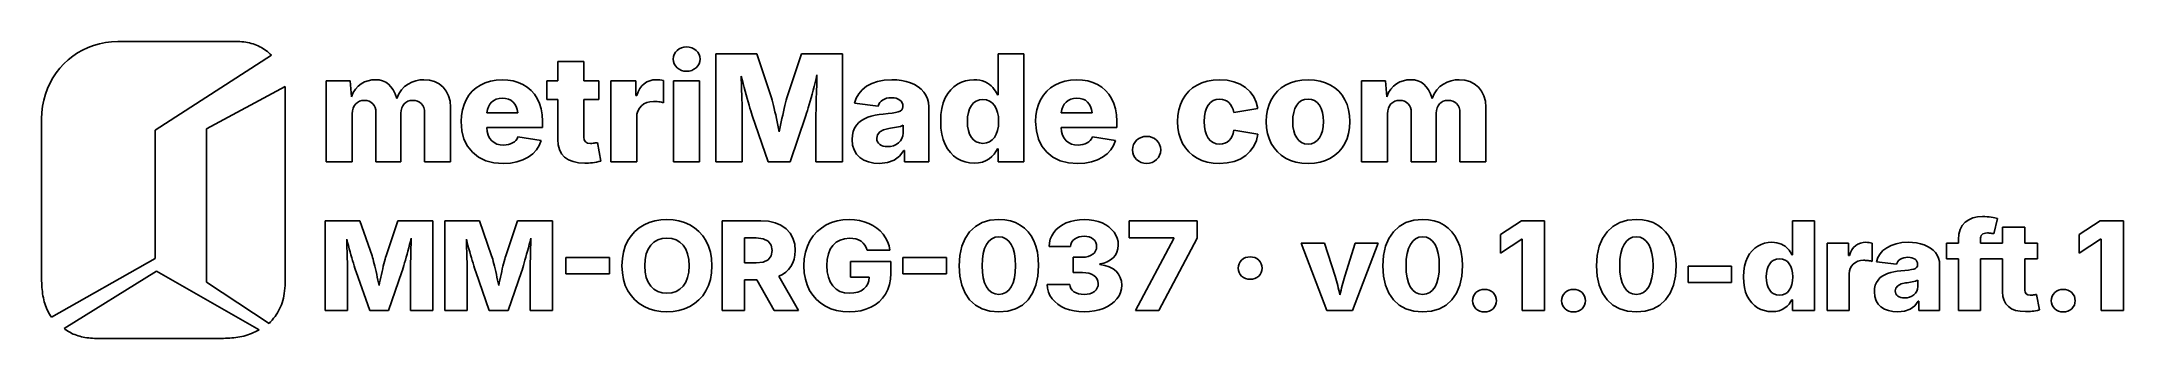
# Model space of a CAD drawing. Header units: metres. Extents: x 0.8 to 79.2, y 0.8 to 12.
import ezdxf

# ---------------------------------------------------------------- set-up
doc = ezdxf.new("R2010")
doc.units = ezdxf.units.M

msp = doc.modelspace()

# ---------------------------------------------------------------- linework, layer by layer
for p, q in [((2.54706, 11.7757), (2.34494, 11.6811)), ((2.75764, 11.8547), (2.54706, 11.7757)), ((2.976, 11.9173), (2.75764, 11.8547)), ((3.2014, 11.9628), (2.976, 11.9173)), ((3.43317, 11.9906), (3.2014, 11.9628)), ((3.67058, 12), (3.43317, 11.9906)), ((8.18823, 12), (3.67058, 12)), ((8.26517, 11.9986), (8.18823, 12)), ((8.3407, 11.9944), (8.26517, 11.9986)), ((8.41481, 11.9874), (8.3407, 11.9944)), ((8.48752, 11.9778), (8.41481, 11.9874)), ((8.55882, 11.9654), (8.48752, 11.9778)), ((8.62869, 11.9504), (8.55882, 11.9654)), ((8.69717, 11.9328), (8.62869, 11.9504)), ((8.76422, 11.9127), (8.69717, 11.9328)), ((8.82988, 11.8899), (8.76422, 11.9127)), ((8.8941, 11.8647), (8.82988, 11.8899)), ((8.95694, 11.837), (8.8941, 11.8647)), ((9.01834, 11.8069), (8.95694, 11.837)), ((9.07834, 11.7743), (9.01834, 11.8069)), ((9.13693, 11.7394), (9.07834, 11.7743)), ((24.8992, 11.767), (24.8138, 11.725)), ((24.992, 11.7921), (24.8992, 11.767)), ((25.0921, 11.8005), (24.992, 11.7921)), ((25.1934, 11.7921), (25.0921, 11.8005)), ((25.287, 11.767), (25.1934, 11.7921)), ((25.3729, 11.725), (25.287, 11.767)), ((1.48611, 10.9957), (1.34964, 10.8209)), ((1.63528, 11.1588), (1.48611, 10.9957)), ((1.79646, 11.3096), (1.63528, 11.1588)), ((1.96893, 11.4473), (1.79646, 11.3096)), ((2.15199, 11.5714), (1.96893, 11.4473)), ((2.34494, 11.6811), (2.15199, 11.5714)), ((5.08235, 8.65881), (9.45882, 11.4823)), ((9.19411, 11.7022), (9.13693, 11.7394)), ((9.24988, 11.6627), (9.19411, 11.7022)), ((9.30423, 11.6209), (9.24988, 11.6627)), ((9.35716, 11.5769), (9.30423, 11.6209)), ((9.40869, 11.5307), (9.35716, 11.5769)), ((9.45882, 11.4823), (9.40869, 11.5307)), ((21.2204, 11.2499), (20.2415, 11.2499)), ((20.2415, 11.2499), (20.2415, 10.5211)), ((21.2204, 10.5211), (21.2204, 11.2499)), ((24.5965, 11.4326), (24.5872, 11.3403)), ((24.5872, 11.3403), (24.5965, 11.248)), ((24.6244, 11.5177), (24.5965, 11.4326)), ((24.5965, 11.248), (24.6244, 11.1628)), ((24.6708, 11.5956), (24.6244, 11.5177)), ((24.6244, 11.1628), (24.6708, 11.0849)), ((24.7358, 11.6663), (24.6708, 11.5956)), ((24.6708, 11.0849), (24.7358, 11.0142)), ((24.8138, 11.725), (24.7358, 11.6663)), ((24.7358, 11.0142), (24.8138, 10.9555)), ((25.451, 11.6663), (25.3729, 11.725)), ((25.3729, 10.9555), (25.451, 11.0142)), ((25.5161, 11.5956), (25.451, 11.6663)), ((25.451, 11.0142), (25.5161, 11.0849)), ((25.5625, 11.5177), (25.5161, 11.5956)), ((25.5161, 11.0849), (25.5625, 11.1628)), ((25.5904, 11.4326), (25.5625, 11.5177)), ((25.5625, 11.1628), (25.5904, 11.248)), ((25.5997, 11.3403), (25.5904, 11.4326)), ((25.5904, 11.248), (25.5997, 11.3403)), ((27.7381, 11.5402), (26.1955, 11.5402)), ((26.1955, 11.5402), (26.1955, 7.45805)), ((28.271, 9.9512), (27.7381, 11.5402)), ((29.4181, 11.5402), (28.8936, 9.9512)), ((30.9635, 11.5402), (29.4181, 11.5402)), ((30.9635, 7.45805), (30.9635, 11.5402)), ((37.8, 11.5402), (36.8239, 11.5402)), ((36.8239, 11.5402), (36.8239, 9.99503)), ((37.8, 7.45805), (37.8, 11.5402)), ((1.02353, 10.2331), (0.94493, 10.0182)), ((1.11765, 10.4389), (1.02353, 10.2331)), ((1.22658, 10.6351), (1.11765, 10.4389)), ((1.34964, 10.8209), (1.22658, 10.6351)), ((9.97646, 10.3059), (7.01176, 8.70587)), ((9.97646, 3.01176), (9.97646, 10.3059)), ((12.4229, 10.5211), (11.5225, 10.5211)), ((11.5225, 10.5211), (11.5225, 7.45805)), ((12.4677, 9.91286), (12.4229, 10.5211)), ((12.6259, 10.2098), (12.5395, 10.0734)), ((12.7267, 10.322), (12.6259, 10.2098)), ((12.8422, 10.4101), (12.7267, 10.322)), ((12.9673, 10.4767), (12.8422, 10.4101)), ((13.097, 10.5242), (12.9673, 10.4767)), ((13.2316, 10.5527), (13.097, 10.5242)), ((13.3708, 10.5622), (13.2316, 10.5527)), ((13.5133, 10.5517), (13.3708, 10.5622)), ((13.6433, 10.5204), (13.5133, 10.5517)), ((13.7608, 10.4682), (13.6433, 10.5204)), ((13.8659, 10.3951), (13.7608, 10.4682)), ((13.9596, 10.2985), (13.8659, 10.3951)), ((14.043, 10.1759), (13.9596, 10.2985)), ((14.4697, 10.3003), (14.3557, 10.1776)), ((14.6007, 10.3964), (14.4697, 10.3003)), ((14.7426, 10.4689), (14.6007, 10.3964)), ((14.8893, 10.5208), (14.7426, 10.4689)), ((15.0406, 10.5518), (14.8893, 10.5208)), ((15.1967, 10.5622), (15.0406, 10.5518)), ((15.407, 10.5449), (15.1967, 10.5622)), ((15.5975, 10.493), (15.407, 10.5449)), ((15.7681, 10.4065), (15.5975, 10.493)), ((15.919, 10.2855), (15.7681, 10.4065)), ((16.0423, 10.1341), (15.919, 10.2855)), ((17.1657, 10.2516), (17.0215, 10.1228)), ((17.3297, 10.3608), (17.1657, 10.2516)), ((17.5113, 10.4477), (17.3297, 10.3608)), ((17.7084, 10.5098), (17.5113, 10.4477)), ((17.9208, 10.547), (17.7084, 10.5098)), ((18.1487, 10.5594), (17.9208, 10.547)), ((18.3626, 10.5482), (18.1487, 10.5594)), ((18.5641, 10.5146), (18.3626, 10.5482)), ((18.7532, 10.4585), (18.5641, 10.5146)), ((18.9298, 10.38), (18.7532, 10.4585)), ((19.0911, 10.2796), (18.9298, 10.38)), ((19.2341, 10.1581), (19.0911, 10.2796)), ((20.2415, 10.5211), (19.8264, 10.5211)), ((19.8264, 10.5211), (19.8264, 9.81149)), ((21.7841, 10.5211), (21.2204, 10.5211)), ((21.7841, 9.81149), (21.7841, 10.5211)), ((23.1856, 10.5211), (22.2348, 10.5211)), ((22.2348, 10.5211), (22.2348, 7.45805)), ((23.1856, 9.96219), (23.1856, 10.5211)), ((23.3311, 10.2252), (23.2682, 10.1033)), ((23.4078, 10.3279), (23.3311, 10.2252)), ((23.4983, 10.4115), (23.4078, 10.3279)), ((23.5997, 10.4762), (23.4983, 10.4115)), ((23.709, 10.5225), (23.5997, 10.4762)), ((23.8262, 10.5502), (23.709, 10.5225)), ((23.9513, 10.5594), (23.8262, 10.5502)), ((24.0223, 10.5574), (23.9513, 10.5594)), ((24.0922, 10.5512), (24.0223, 10.5574)), ((24.1611, 10.5409), (24.0922, 10.5512)), ((24.229, 10.5266), (24.1611, 10.5409)), ((24.229, 9.6937), (24.229, 10.5266)), ((25.5829, 10.5211), (24.604, 10.5211)), ((24.604, 10.5211), (24.604, 7.45805)), ((24.8138, 10.9555), (24.8992, 10.9135)), ((24.8992, 10.9135), (24.992, 10.8884)), ((24.992, 10.8884), (25.0921, 10.88)), ((25.0921, 10.88), (25.1934, 10.8884)), ((25.1934, 10.8884), (25.287, 10.9135)), ((25.287, 10.9135), (25.3729, 10.9555)), ((25.5829, 7.45805), (25.5829, 10.5211)), ((27.1549, 10.5639), (27.1519, 10.6991)), ((27.1519, 10.6991), (27.1874, 10.5556)), ((27.1582, 10.4265), (27.1549, 10.5639)), ((27.1619, 10.2872), (27.1582, 10.4265)), ((27.1659, 10.1457), (27.1619, 10.2872)), ((27.1874, 10.5556), (27.2238, 10.4125)), ((27.2238, 10.4125), (27.261, 10.27)), ((27.261, 10.27), (27.2991, 10.1279)), ((29.8571, 10.1622), (29.8952, 10.3086)), ((29.8952, 10.3086), (29.9324, 10.4546)), ((29.9324, 10.4546), (29.9688, 10.6004)), ((29.9688, 10.6004), (30.0043, 10.7457)), ((29.9943, 10.3224), (29.9903, 10.1759)), ((29.998, 10.4663), (29.9943, 10.3224)), ((30.0013, 10.6074), (29.998, 10.4663)), ((30.0043, 10.7457), (30.0013, 10.6074)), ((31.8728, 10.3142), (31.7094, 10.1825)), ((32.0674, 10.4215), (31.8728, 10.3142)), ((32.2904, 10.4981), (32.0674, 10.4215)), ((32.5421, 10.5441), (32.2904, 10.4981)), ((32.8223, 10.5594), (32.5421, 10.5441)), ((33.0126, 10.5521), (32.8223, 10.5594)), ((33.1935, 10.53), (33.0126, 10.5521)), ((33.3652, 10.4931), (33.1935, 10.53)), ((33.5276, 10.4416), (33.3652, 10.4931)), ((33.6774, 10.3758), (33.5276, 10.4416)), ((33.8109, 10.2961), (33.6774, 10.3758)), ((33.9284, 10.2025), (33.8109, 10.2961)), ((34.0297, 10.095), (33.9284, 10.2025)), ((35.164, 10.2935), (35.0422, 10.1752)), ((35.2996, 10.3896), (35.164, 10.2935)), ((35.4446, 10.4639), (35.2996, 10.3896)), ((35.5951, 10.517), (35.4446, 10.4639)), ((35.751, 10.5488), (35.5951, 10.517)), ((35.9124, 10.5594), (35.751, 10.5488)), ((36.0326, 10.5542), (35.9124, 10.5594)), ((36.1438, 10.5385), (36.0326, 10.5542)), ((36.2458, 10.5124), (36.1438, 10.5385)), ((36.3387, 10.4759), (36.2458, 10.5124)), ((36.4231, 10.4312), (36.3387, 10.4759)), ((36.4996, 10.3807), (36.4231, 10.4312)), ((36.5683, 10.3243), (36.4996, 10.3807)), ((36.629, 10.2621), (36.5683, 10.3243)), ((36.6824, 10.1967), (36.629, 10.2621)), ((36.7289, 10.1303), (36.6824, 10.1967)), ((38.8039, 10.2516), (38.6597, 10.1228)), ((38.9678, 10.3608), (38.8039, 10.2516)), ((39.1495, 10.4477), (38.9678, 10.3608)), ((39.3465, 10.5098), (39.1495, 10.4477)), ((39.559, 10.547), (39.3465, 10.5098)), ((39.7868, 10.5594), (39.559, 10.547)), ((40.0008, 10.5482), (39.7868, 10.5594)), ((40.2023, 10.5146), (40.0008, 10.5482)), ((40.3914, 10.4585), (40.2023, 10.5146)), ((40.568, 10.38), (40.3914, 10.4585)), ((40.7292, 10.2796), (40.568, 10.38)), ((40.8723, 10.1581), (40.7292, 10.2796)), ((44.1536, 10.2516), (44.0076, 10.1228)), ((44.32, 10.3608), (44.1536, 10.2516)), ((44.5053, 10.4477), (44.32, 10.3608)), ((44.7078, 10.5098), (44.5053, 10.4477)), ((44.9274, 10.547), (44.7078, 10.5098)), ((45.1643, 10.5594), (44.9274, 10.547)), ((45.451, 10.5411), (45.1643, 10.5594)), ((45.7108, 10.4861), (45.451, 10.5411)), ((45.9439, 10.3945), (45.7108, 10.4861)), ((46.1501, 10.2663), (45.9439, 10.3945)), ((46.3234, 10.1067), (46.1501, 10.2663)), ((47.4924, 10.2516), (47.3465, 10.1228)), ((47.6589, 10.3608), (47.4924, 10.2516)), ((47.8442, 10.4477), (47.6589, 10.3608)), ((48.0466, 10.5098), (47.8442, 10.4477)), ((48.2663, 10.547), (48.0466, 10.5098)), ((48.5031, 10.5594), (48.2663, 10.547)), ((48.7399, 10.547), (48.5031, 10.5594)), ((48.9592, 10.5098), (48.7399, 10.547)), ((49.1613, 10.4477), (48.9592, 10.5098)), ((49.3459, 10.3608), (49.1613, 10.4477)), ((49.5118, 10.2516), (49.3459, 10.3608)), ((49.6573, 10.1228), (49.5118, 10.2516)), ((51.4208, 10.5211), (50.5205, 10.5211)), ((50.5205, 10.5211), (50.5205, 7.45805)), ((51.4657, 9.91286), (51.4208, 10.5211)), ((51.6238, 10.2098), (51.5375, 10.0734)), ((51.7247, 10.322), (51.6238, 10.2098)), ((51.8401, 10.4101), (51.7247, 10.322)), ((51.9652, 10.4767), (51.8401, 10.4101)), ((52.095, 10.5242), (51.9652, 10.4767)), ((52.2296, 10.5527), (52.095, 10.5242)), ((52.3688, 10.5622), (52.2296, 10.5527)), ((52.5113, 10.5517), (52.3688, 10.5622)), ((52.6413, 10.5204), (52.5113, 10.5517)), ((52.7588, 10.4682), (52.6413, 10.5204)), ((52.8639, 10.3951), (52.7588, 10.4682)), ((52.9576, 10.2985), (52.8639, 10.3951)), ((53.0409, 10.1759), (52.9576, 10.2985)), ((53.4677, 10.3003), (53.3537, 10.1776)), ((53.5987, 10.3964), (53.4677, 10.3003)), ((53.7406, 10.4689), (53.5987, 10.3964)), ((53.8873, 10.5208), (53.7406, 10.4689)), ((54.0386, 10.5518), (53.8873, 10.5208)), ((54.1947, 10.5622), (54.0386, 10.5518)), ((54.405, 10.5449), (54.1947, 10.5622)), ((54.5954, 10.493), (54.405, 10.5449)), ((54.7661, 10.4065), (54.5954, 10.493)), ((54.9169, 10.2855), (54.7661, 10.4065)), ((55.0403, 10.1341), (54.9169, 10.2855)), ((0.83717, 9.56427), (0.8094, 9.32646)), ((0.88258, 9.79509), (0.83717, 9.56427)), ((0.94493, 10.0182), (0.88258, 9.79509)), ((12.5395, 10.0734), (12.4677, 9.91286)), ((12.5094, 9.39093), (12.5333, 9.49092)), ((12.5333, 9.49092), (12.5732, 9.57722)), ((12.5732, 9.57722), (12.629, 9.64983)), ((12.629, 9.64983), (12.6973, 9.70737)), ((12.6973, 9.70737), (12.7745, 9.74847)), ((12.7745, 9.74847), (12.8606, 9.77315)), ((12.8606, 9.77315), (12.9557, 9.78136)), ((12.9557, 9.78136), (13.048, 9.77356)), ((13.048, 9.77356), (13.1314, 9.75018)), ((13.1314, 9.75018), (13.2058, 9.71123)), ((13.2058, 9.71123), (13.2713, 9.65669)), ((13.2713, 9.65669), (13.3247, 9.58896)), ((13.3247, 9.58896), (13.3628, 9.51045)), ((13.3628, 9.51045), (13.3857, 9.42114)), ((13.3857, 9.42114), (13.3933, 9.32106)), ((14.116, 10.0272), (14.043, 10.1759)), ((14.1786, 9.85258), (14.116, 10.0272)), ((14.2587, 10.0284), (14.1786, 9.85258)), ((14.3557, 10.1776), (14.2587, 10.0284)), ((14.3404, 9.4006), (14.363, 9.494)), ((14.363, 9.494), (14.4007, 9.57661)), ((14.4007, 9.57661), (14.4535, 9.64845)), ((14.4535, 9.64845), (14.5192, 9.70659)), ((14.5192, 9.70659), (14.5958, 9.74814)), ((14.5958, 9.74814), (14.6833, 9.77306)), ((14.6833, 9.77306), (14.7816, 9.78136)), ((14.7816, 9.78136), (14.8741, 9.77382)), ((14.8741, 9.77382), (14.958, 9.75122)), ((14.958, 9.75122), (15.0333, 9.71355)), ((15.0333, 9.71355), (15.1, 9.66081)), ((15.1, 9.66081), (15.1546, 9.59351)), ((15.1546, 9.59351), (15.1936, 9.51218)), ((15.1936, 9.51218), (15.217, 9.41679)), ((15.217, 9.41679), (15.2248, 9.30736)), ((16.1304, 9.9567), (16.0423, 10.1341)), ((16.1832, 9.75327), (16.1304, 9.9567)), ((16.2009, 9.52382), (16.1832, 9.75327)), ((16.2009, 7.45805), (16.2009, 9.52382)), ((16.6506, 9.42108), (16.6151, 9.20703)), ((16.7098, 9.62073), (16.6506, 9.42108)), ((16.7926, 9.806), (16.7098, 9.62073)), ((16.8972, 9.97423), (16.7926, 9.806)), ((17.0215, 10.1228), (16.8972, 9.97423)), ((17.5709, 9.31285), (17.5926, 9.43365)), ((17.5926, 9.43365), (17.6295, 9.54128)), ((17.6295, 9.54128), (17.6816, 9.63571)), ((17.6816, 9.63571), (17.749, 9.71696)), ((17.749, 9.71696), (17.8308, 9.78229)), ((17.8308, 9.78229), (17.9261, 9.82895)), ((17.9261, 9.82895), (18.0348, 9.85695)), ((18.0348, 9.85695), (18.1571, 9.86627)), ((18.1571, 9.86627), (18.2779, 9.85712)), ((18.2779, 9.85712), (18.385, 9.82964)), ((18.385, 9.82964), (18.4784, 9.78383)), ((18.4784, 9.78383), (18.5582, 9.71971)), ((18.5582, 9.71971), (18.6237, 9.63931)), ((18.6237, 9.63931), (18.6746, 9.54471)), ((18.6746, 9.54471), (18.7107, 9.4359)), ((18.7107, 9.4359), (18.7321, 9.31285)), ((19.3589, 10.0153), (19.2341, 10.1581)), ((19.4655, 9.85121), (19.3589, 10.0153)), ((19.5508, 9.66687), (19.4655, 9.85121)), ((19.6117, 9.4632), (19.5508, 9.66687)), ((19.6483, 9.24016), (19.6117, 9.4632)), ((19.8264, 9.81149), (20.2415, 9.81149)), ((20.2415, 9.81149), (20.2415, 8.31012)), ((21.2204, 8.39503), (21.2204, 9.81149)), ((21.2204, 9.81149), (21.7841, 9.81149)), ((23.2193, 9.96219), (23.1856, 9.96219)), ((23.2682, 10.1033), (23.2193, 9.96219)), ((23.2581, 9.37723), (23.3138, 9.48167)), ((23.3138, 9.48167), (23.3917, 9.5731)), ((23.3917, 9.5731), (23.4867, 9.64743)), ((23.4867, 9.64743), (23.5933, 9.70052)), ((23.5933, 9.70052), (23.7117, 9.73236)), ((23.7117, 9.73236), (23.8419, 9.74298)), ((23.8419, 9.74298), (23.8883, 9.7422)), ((23.8883, 9.7422), (23.9376, 9.7399)), ((23.9376, 9.7399), (23.9899, 9.73605)), ((23.9899, 9.73605), (24.0452, 9.73067)), ((24.0452, 9.73067), (24.0993, 9.72372)), ((24.0993, 9.72372), (24.1479, 9.71526)), ((24.1479, 9.71526), (24.1912, 9.70525)), ((24.1912, 9.70525), (24.229, 9.6937)), ((27.17, 10.0057), (27.1659, 10.1457)), ((27.174, 9.87071), (27.17, 10.0057)), ((27.1813, 9.61555), (27.174, 9.87071)), ((27.1844, 9.4987), (27.1813, 9.61555)), ((27.1866, 9.39331), (27.1844, 9.4987)), ((27.2991, 10.1279), (27.3373, 9.98898)), ((27.3373, 9.98898), (27.3745, 9.85568)), ((27.3745, 9.85568), (27.4109, 9.72801)), ((27.4109, 9.72801), (27.4464, 9.60599)), ((27.4464, 9.60599), (27.48, 9.49229)), ((27.48, 9.49229), (27.5109, 9.38956)), ((28.2928, 9.87604), (28.271, 9.9512)), ((28.3162, 9.79025), (28.2928, 9.87604)), ((28.3412, 9.69386), (28.3162, 9.79025)), ((28.3677, 9.58684), (28.3412, 9.69386)), ((28.3952, 9.47227), (28.3677, 9.58684)), ((28.4228, 9.35327), (28.3952, 9.47227)), ((28.7695, 9.4704), (28.7422, 9.35121)), ((28.7969, 9.58546), (28.7695, 9.4704)), ((28.8234, 9.69308), (28.7969, 9.58546)), ((28.8484, 9.78992), (28.8234, 9.69308)), ((28.8718, 9.87595), (28.8484, 9.78992)), ((28.8936, 9.9512), (28.8718, 9.87595)), ((29.6446, 9.39607), (29.676, 9.50282)), ((29.676, 9.50282), (29.7098, 9.62106)), ((29.7098, 9.62106), (29.7453, 9.74786)), ((29.7453, 9.74786), (29.7817, 9.88031)), ((29.7817, 9.88031), (29.8189, 10.0184)), ((29.8189, 10.0184), (29.8571, 10.1622)), ((29.9718, 9.50592), (29.9696, 9.39745)), ((29.9749, 9.62656), (29.9718, 9.50592)), ((29.9785, 9.75592), (29.9749, 9.62656)), ((29.9903, 10.1759), (29.9785, 9.75592)), ((31.4829, 9.86398), (31.4199, 9.67725)), ((31.4199, 9.67725), (32.3062, 9.5649)), ((31.5794, 10.0324), (31.4829, 9.86398)), ((31.7094, 10.1825), (31.5794, 10.0324)), ((32.3062, 9.5649), (32.3316, 9.63373)), ((32.3316, 9.63373), (32.3686, 9.69502)), ((32.3686, 9.69502), (32.4172, 9.74878)), ((32.4172, 9.74878), (32.4773, 9.79501)), ((32.4773, 9.79501), (32.5478, 9.83218)), ((32.5478, 9.83218), (32.6273, 9.85873)), ((32.6273, 9.85873), (32.716, 9.87466)), ((32.716, 9.87466), (32.8138, 9.87997)), ((32.8138, 9.87997), (32.9081, 9.87459)), ((32.9081, 9.87459), (32.9916, 9.8584)), ((32.9916, 9.8584), (33.0644, 9.83144)), ((33.0644, 9.83144), (33.1266, 9.79369)), ((33.1266, 9.79369), (33.1763, 9.74599)), ((33.197, 9.41869), (33.1431, 9.377)), ((33.1763, 9.74599), (33.2118, 9.68922)), ((33.2294, 9.4722), (33.197, 9.41869)), ((33.2118, 9.68922), (33.2331, 9.62338)), ((33.2402, 9.53751), (33.2294, 9.4722)), ((33.2331, 9.62338), (33.2402, 9.54846)), ((33.2402, 9.54846), (33.2402, 9.53751)), ((34.1113, 9.9744), (34.0297, 10.095)), ((34.1696, 9.84126), (34.1113, 9.9744)), ((34.2046, 9.69565), (34.1696, 9.84126)), ((34.2162, 9.53751), (34.2046, 9.69565)), ((34.2162, 7.45805), (34.2162, 9.53751)), ((34.7081, 9.47655), (34.6752, 9.24352)), ((34.7629, 9.68596), (34.7081, 9.47655)), ((34.8396, 9.87173), (34.7629, 9.68596)), ((34.9341, 10.0346), (34.8396, 9.87173)), ((35.0422, 10.1752), (34.9341, 10.0346)), ((35.7087, 9.32278), (35.7556, 9.46329)), ((35.7556, 9.46329), (35.8212, 9.58546)), ((35.8212, 9.58546), (35.9046, 9.68436)), ((35.9046, 9.68436), (36.0046, 9.75499)), ((36.0046, 9.75499), (36.1213, 9.79738)), ((36.1213, 9.79738), (36.2546, 9.81149)), ((36.2546, 9.81149), (36.387, 9.79762)), ((36.387, 9.79762), (36.5039, 9.75601)), ((36.5039, 9.75601), (36.6051, 9.68665)), ((36.6051, 9.68665), (36.6907, 9.58955)), ((36.6907, 9.58955), (36.7588, 9.46866)), ((36.7686, 10.0631), (36.7289, 10.1303)), ((36.7588, 9.46866), (36.8074, 9.32791)), ((36.8015, 9.99503), (36.7686, 10.0631)), ((36.8239, 9.99503), (36.8015, 9.99503)), ((38.2888, 9.42108), (38.2533, 9.20703)), ((38.3479, 9.62073), (38.2888, 9.42108)), ((38.4307, 9.806), (38.3479, 9.62073)), ((38.5353, 9.97423), (38.4307, 9.806)), ((38.6597, 10.1228), (38.5353, 9.97423)), ((39.2091, 9.31285), (39.2307, 9.43365)), ((39.2307, 9.43365), (39.2676, 9.54128)), ((39.2676, 9.54128), (39.3198, 9.63571)), ((39.3198, 9.63571), (39.3872, 9.71696)), ((39.3872, 9.71696), (39.4689, 9.78229)), ((39.4689, 9.78229), (39.5642, 9.82895)), ((39.5642, 9.82895), (39.673, 9.85695)), ((39.673, 9.85695), (39.7952, 9.86627)), ((39.7952, 9.86627), (39.916, 9.85712)), ((39.916, 9.85712), (40.0231, 9.82964)), ((40.0231, 9.82964), (40.1166, 9.78383)), ((40.1166, 9.78383), (40.1963, 9.71971)), ((40.1963, 9.71971), (40.2619, 9.63931)), ((40.2619, 9.63931), (40.3127, 9.54471)), ((40.3127, 9.54471), (40.3489, 9.4359)), ((40.3489, 9.4359), (40.3702, 9.31285)), ((40.9971, 10.0153), (40.8723, 10.1581)), ((41.1037, 9.85121), (40.9971, 10.0153)), ((41.1889, 9.66687), (41.1037, 9.85121)), ((41.2499, 9.4632), (41.1889, 9.66687)), ((41.2864, 9.24016), (41.2499, 9.4632)), ((43.6353, 9.42108), (43.5998, 9.20703)), ((43.6945, 9.62073), (43.6353, 9.42108)), ((43.7773, 9.806), (43.6945, 9.62073)), ((43.8822, 9.97423), (43.7773, 9.806)), ((44.0076, 10.1228), (43.8822, 9.97423)), ((44.625, 9.33784), (44.6732, 9.4821)), ((44.6732, 9.4821), (44.7407, 9.60461)), ((44.7407, 9.60461), (44.8257, 9.70232)), ((44.8257, 9.70232), (44.9265, 9.77211)), ((44.9265, 9.77211), (45.0431, 9.81398)), ((45.0431, 9.81398), (45.1755, 9.82794)), ((45.1755, 9.82794), (45.2783, 9.81972)), ((45.2783, 9.81972), (45.3707, 9.79506)), ((45.3707, 9.79506), (45.4529, 9.75395)), ((45.4529, 9.75395), (45.5246, 9.6964)), ((45.5246, 9.6964), (45.5859, 9.62381)), ((45.5859, 9.62381), (45.6365, 9.53751)), ((45.6365, 9.53751), (45.6764, 9.4375)), ((45.6764, 9.4375), (45.7056, 9.32381)), ((45.7056, 9.32381), (46.6087, 9.47174)), ((46.4576, 9.92107), (46.3234, 10.1067)), ((46.5527, 9.70941), (46.4576, 9.92107)), ((46.6087, 9.47174), (46.5527, 9.70941)), ((46.9742, 9.42108), (46.9387, 9.20703)), ((47.0333, 9.62073), (46.9742, 9.42108)), ((47.1161, 9.806), (47.0333, 9.62073)), ((47.2211, 9.97423), (47.1161, 9.806)), ((47.3465, 10.1228), (47.2211, 9.97423)), ((47.9625, 9.32928), (48.009, 9.47313)), ((48.009, 9.47313), (48.074, 9.59779)), ((48.074, 9.59779), (48.1565, 9.69847)), ((48.1565, 9.69847), (48.2556, 9.7704)), ((48.2556, 9.7704), (48.3711, 9.81355)), ((48.3711, 9.81355), (48.5031, 9.82794)), ((48.5031, 9.82794), (48.6351, 9.81355)), ((48.6351, 9.81355), (48.7506, 9.7704)), ((48.7506, 9.7704), (48.8497, 9.69847)), ((48.8497, 9.69847), (48.9322, 9.59779)), ((48.9322, 9.59779), (48.9973, 9.47313)), ((48.9973, 9.47313), (49.0437, 9.32928)), ((49.7824, 9.97423), (49.6573, 10.1228)), ((49.8872, 9.806), (49.7824, 9.97423)), ((49.9701, 9.62073), (49.8872, 9.806)), ((50.0292, 9.42108), (49.9701, 9.62073)), ((50.0647, 9.20703), (50.0292, 9.42108)), ((51.5375, 10.0734), (51.4657, 9.91286)), ((51.5073, 9.39093), (51.5313, 9.49092)), ((51.5313, 9.49092), (51.5711, 9.57722)), ((51.5711, 9.57722), (51.627, 9.64983)), ((51.627, 9.64983), (51.6952, 9.70737)), ((51.6952, 9.70737), (51.7725, 9.74847)), ((51.7725, 9.74847), (51.8586, 9.77315)), ((51.8586, 9.77315), (51.9537, 9.78136)), ((51.9537, 9.78136), (52.046, 9.77356)), ((52.046, 9.77356), (52.1294, 9.75018)), ((52.1294, 9.75018), (52.2038, 9.71123)), ((52.2038, 9.71123), (52.2693, 9.65669)), ((52.2693, 9.65669), (52.3226, 9.58896)), ((52.3226, 9.58896), (52.3608, 9.51045)), ((52.3608, 9.51045), (52.3837, 9.42114)), ((52.3837, 9.42114), (52.3913, 9.32106)), ((53.1139, 10.0272), (53.0409, 10.1759)), ((53.1766, 9.85258), (53.1139, 10.0272)), ((53.2566, 10.0284), (53.1766, 9.85258)), ((53.3537, 10.1776), (53.2566, 10.0284)), ((53.3384, 9.4006), (53.361, 9.494)), ((53.361, 9.494), (53.3987, 9.57661)), ((53.3987, 9.57661), (53.4514, 9.64845)), ((53.4514, 9.64845), (53.5172, 9.70659)), ((53.5172, 9.70659), (53.5938, 9.74814)), ((53.5938, 9.74814), (53.6813, 9.77306)), ((53.6813, 9.77306), (53.7796, 9.78136)), ((53.7796, 9.78136), (53.8721, 9.77382)), ((53.8721, 9.77382), (53.956, 9.75122)), ((53.956, 9.75122), (54.0312, 9.71355)), ((54.0312, 9.71355), (54.0979, 9.66081)), ((54.0979, 9.66081), (54.1525, 9.59351)), ((54.1525, 9.59351), (54.1916, 9.51218)), ((54.1916, 9.51218), (54.215, 9.41679)), ((54.215, 9.41679), (54.2227, 9.30736)), ((55.1284, 9.9567), (55.0403, 10.1341)), ((55.1812, 9.75327), (55.1284, 9.9567)), ((55.1988, 9.52382), (55.1812, 9.75327)), ((55.1988, 7.45805), (55.1988, 9.52382)), ((0.8094, 9.32646), (0.79999, 9.08235)), ((0.79999, 9.08235), (0.79999, 3.05882)), ((5.08235, 3.81175), (5.08235, 8.65881)), ((7.01176, 8.70587), (7.01176, 2.91763)), ((12.5014, 9.27722), (12.5094, 9.39093)), ((12.5014, 7.45805), (12.5014, 9.27722)), ((13.3933, 9.32106), (13.3933, 7.45805)), ((14.3329, 9.29642), (14.3404, 9.4006)), ((14.3329, 7.45805), (14.3329, 9.29642)), ((15.2248, 9.30736), (15.2248, 7.45805)), ((16.6151, 9.20703), (16.6033, 8.97859)), ((16.6033, 8.97859), (16.6297, 8.62988)), ((16.6297, 8.62988), (16.7088, 8.32074)), ((17.5822, 8.60129), (17.5653, 8.75668)), ((17.5653, 8.75668), (19.6604, 8.75668)), ((18.7321, 9.31285), (17.5709, 9.31285)), ((19.6604, 8.99779), (19.6483, 9.24016)), ((19.6604, 8.75668), (19.6604, 8.99779)), ((23.2136, 9.12929), (23.2248, 9.25977)), ((23.2136, 7.45805), (23.2136, 9.12929)), ((23.2248, 9.25977), (23.2581, 9.37723)), ((27.1879, 9.29939), (27.1866, 9.39331)), ((27.1884, 9.21695), (27.1879, 9.29939)), ((27.1884, 7.45805), (27.1884, 9.21695)), ((27.5109, 9.38956), (27.5389, 9.29778)), ((27.5389, 9.29778), (27.5642, 9.21695)), ((27.5642, 9.21695), (28.1672, 7.45805)), ((28.4505, 9.22981), (28.4228, 9.35327)), ((28.4785, 9.10188), (28.4505, 9.22981)), ((28.5062, 8.97279), (28.4785, 9.10188)), ((28.5332, 8.84573), (28.5062, 8.97279)), ((28.5595, 8.72075), (28.5332, 8.84573)), ((28.5851, 8.59779), (28.5595, 8.72075)), ((28.6094, 8.72066), (28.5851, 8.59779)), ((28.6346, 8.8454), (28.6094, 8.72066)), ((28.6606, 8.97202), (28.6346, 8.8454)), ((28.6875, 9.10051), (28.6606, 8.97202)), ((28.7148, 9.22792), (28.6875, 9.10051)), ((28.7422, 9.35121), (28.7148, 9.22792)), ((28.9946, 7.45805), (29.5892, 9.21695)), ((29.5892, 9.21695), (29.6157, 9.30077)), ((29.6157, 9.30077), (29.6446, 9.39607)), ((29.9683, 9.30112), (29.9678, 9.21695)), ((29.9678, 9.21695), (29.9678, 7.45805)), ((29.9696, 9.39745), (29.9683, 9.30112)), ((31.4201, 8.73837), (31.3701, 8.61218)), ((31.49, 8.84709), (31.4201, 8.73837)), ((31.5765, 8.9406), (31.49, 8.84709)), ((31.6762, 9.02107), (31.5765, 8.9406)), ((31.789, 9.08853), (31.6762, 9.02107)), ((31.9149, 9.14297), (31.789, 9.08853)), ((32.0507, 9.18665), (31.9149, 9.14297)), ((32.193, 9.22176), (32.0507, 9.18665)), ((32.3417, 9.24831), (32.193, 9.22176)), ((32.4969, 9.26628), (32.3417, 9.24831)), ((32.3686, 8.59161), (32.5097, 8.66815)), ((32.6819, 9.28366), (32.4969, 9.26628)), ((32.5097, 8.66815), (32.7073, 8.71559)), ((32.8387, 9.30293), (32.6819, 9.28366)), ((32.7073, 8.71559), (32.7774, 8.72707)), ((32.7774, 8.72707), (32.8503, 8.73955)), ((32.9673, 9.32408), (32.8387, 9.30293)), ((32.8503, 8.73955), (32.926, 8.75308)), ((32.926, 8.75308), (33.0045, 8.76764)), ((33.0677, 9.34711), (32.9673, 9.32408)), ((33.0045, 8.76764), (33.0798, 8.78355)), ((33.1431, 9.377), (33.0677, 9.34711)), ((33.0798, 8.78355), (33.1455, 8.80121)), ((33.1455, 8.80121), (33.2018, 8.82057)), ((33.2018, 8.82057), (33.2486, 8.84164)), ((33.2486, 8.84164), (33.2486, 8.54848)), ((34.6752, 9.24352), (34.6643, 8.98683)), ((34.6643, 8.98683), (34.6748, 8.73727)), ((34.6748, 8.73727), (34.7064, 8.50909)), ((35.6712, 8.98683), (35.6806, 9.16397)), ((35.6806, 8.80962), (35.6712, 8.98683)), ((35.6806, 9.16397), (35.7087, 9.32278)), ((35.7087, 8.65053), (35.6806, 8.80962)), ((35.7556, 8.50961), (35.7087, 8.65053)), ((36.8071, 8.64882), (36.758, 8.5078)), ((36.8365, 8.8085), (36.8071, 8.64882)), ((36.8074, 9.32791), (36.8366, 9.16731)), ((36.8464, 8.98683), (36.8365, 8.8085)), ((36.8366, 9.16731), (36.8464, 8.98683)), ((38.2533, 9.20703), (38.2414, 8.97859)), ((38.2414, 8.97859), (38.2678, 8.62988)), ((38.2678, 8.62988), (38.347, 8.32074)), ((39.2204, 8.60129), (39.2035, 8.75668)), ((39.2035, 8.75668), (41.2986, 8.75668)), ((40.3702, 9.31285), (39.2091, 9.31285)), ((41.2986, 8.99779), (41.2864, 9.24016)), ((41.2986, 8.75668), (41.2986, 8.99779)), ((43.5998, 9.20703), (43.588, 8.97859)), ((43.588, 8.97859), (43.5998, 8.75026)), ((43.5998, 8.75026), (43.6353, 8.53648)), ((44.5865, 8.98409), (44.5961, 9.17183)), ((44.5961, 8.79718), (44.5865, 8.98409)), ((44.5961, 9.17183), (44.625, 9.33784)), ((44.625, 8.631), (44.5961, 8.79718)), ((44.6732, 8.48552), (44.625, 8.631)), ((45.7084, 8.65257), (45.6802, 8.53615)), ((46.6115, 8.51013), (45.7084, 8.65257)), ((46.9387, 9.20703), (46.9268, 8.97859)), ((46.9268, 8.97859), (46.9387, 8.75026)), ((46.9387, 8.75026), (46.9742, 8.53648)), ((47.9254, 8.98409), (47.9346, 9.16628)), ((47.9346, 8.80165), (47.9254, 8.98409)), ((47.9346, 9.16628), (47.9625, 9.32928)), ((47.9625, 8.63786), (47.9346, 8.80165)), ((48.009, 8.49274), (47.9625, 8.63786)), ((49.0437, 8.63786), (48.9973, 8.49274)), ((49.0437, 9.32928), (49.0716, 9.16628)), ((49.0716, 8.80165), (49.0437, 8.63786)), ((49.0716, 9.16628), (49.0809, 8.98409)), ((49.0809, 8.98409), (49.0716, 8.80165)), ((50.0292, 8.53648), (50.0647, 8.75026)), ((50.0766, 8.97859), (50.0647, 9.20703)), ((50.0647, 8.75026), (50.0766, 8.97859)), ((51.4994, 9.27722), (51.5073, 9.39093)), ((51.4994, 7.45805), (51.4994, 9.27722)), ((52.3913, 9.32106), (52.3913, 7.45805)), ((53.3308, 9.29642), (53.3384, 9.4006)), ((53.3308, 7.45805), (53.3308, 9.29642)), ((54.2227, 9.30736), (54.2227, 7.45805)), ((16.7088, 8.32074), (16.8407, 8.05113)), ((16.8407, 8.05113), (17.0254, 7.82109)), ((17.619, 8.46661), (17.5822, 8.60129)), ((17.6755, 8.35265), (17.619, 8.46661)), ((17.7518, 8.25941), (17.6755, 8.35265)), ((17.8447, 8.1869), (17.7518, 8.25941)), ((17.9506, 8.13513), (17.8447, 8.1869)), ((18.0697, 8.10405), (17.9506, 8.13513)), ((18.202, 8.0937), (18.0697, 8.10405)), ((18.2968, 8.09875), (18.202, 8.0937)), ((18.385, 8.11389), (18.2968, 8.09875)), ((18.4665, 8.13914), (18.385, 8.11389)), ((18.5414, 8.1745), (18.4665, 8.13914)), ((18.6076, 8.21945), (18.5414, 8.1745)), ((18.6634, 8.27347), (18.6076, 8.21945)), ((18.7086, 8.33656), (18.6634, 8.27347)), ((18.7433, 8.40874), (18.7086, 8.33656)), ((19.6156, 8.26903), (18.7433, 8.40874)), ((19.2961, 7.76405), (19.4343, 7.91217)), ((19.4343, 7.91217), (19.5408, 8.08049)), ((19.5408, 8.08049), (19.6156, 8.26903)), ((20.2415, 8.31012), (20.2576, 8.10403)), ((20.2576, 8.10403), (20.306, 7.92415)), ((20.306, 7.92415), (20.3867, 7.77046)), ((21.236, 8.29076), (21.2204, 8.39503)), ((21.2828, 8.21626), (21.236, 8.29076)), ((21.3608, 8.17157), (21.2828, 8.21626)), ((21.47, 8.15668), (21.3608, 8.17157)), ((21.4978, 8.15746), (21.47, 8.15668)), ((21.5307, 8.15976), (21.4978, 8.15746)), ((21.5686, 8.1636), (21.5307, 8.15976)), ((21.6116, 8.16901), (21.5686, 8.1636)), ((21.654, 8.17493), (21.6116, 8.16901)), ((21.6898, 8.18033), (21.654, 8.17493)), ((21.7192, 8.18521), (21.6898, 8.18033)), ((21.7421, 8.18956), (21.7192, 8.18521)), ((21.8683, 7.4937), (21.7421, 8.18956)), ((31.3401, 8.46851), (31.3302, 8.30737)), ((31.3302, 8.30737), (31.3483, 8.09436)), ((31.3701, 8.61218), (31.3401, 8.46851)), ((31.3483, 8.09436), (31.4027, 7.91013)), ((31.4027, 7.91013), (31.4934, 7.75465)), ((32.2557, 8.3512), (32.284, 8.48596)), ((32.2628, 8.27904), (32.2557, 8.3512)), ((32.2841, 8.21594), (32.2628, 8.27904)), ((32.284, 8.48596), (32.3686, 8.59161)), ((32.3196, 8.16193), (32.2841, 8.21594)), ((32.3693, 8.11697), (32.3196, 8.16193)), ((32.4301, 8.0816), (32.3693, 8.11697)), ((32.4987, 8.05634), (32.4301, 8.0816)), ((32.5752, 8.04118), (32.4987, 8.05634)), ((32.6596, 8.03613), (32.5752, 8.04118)), ((32.7783, 8.04503), (32.6596, 8.03613)), ((32.8875, 8.07175), (32.7783, 8.04503)), ((32.9872, 8.11626), (32.8875, 8.07175)), ((33.0775, 8.17857), (32.9872, 8.11626)), ((33.1524, 8.25513), (33.0775, 8.17857)), ((33.1164, 7.67604), (33.271, 7.88818)), ((33.2058, 8.34229), (33.1524, 8.25513)), ((33.2379, 8.44006), (33.2058, 8.34229)), ((33.2486, 8.54848), (33.2379, 8.44006)), ((33.271, 7.88818), (33.2963, 7.88818)), ((33.2963, 7.88818), (33.2963, 7.45805)), ((34.7064, 8.50909), (34.759, 8.30234)), ((34.759, 8.30234), (34.8326, 8.11697)), ((34.8326, 8.11697), (34.9241, 7.95309)), ((34.9241, 7.95309), (35.0303, 7.81079)), ((35.8212, 8.38684), (35.7556, 8.50961)), ((35.9046, 8.28734), (35.8212, 8.38684)), ((36.0046, 8.21628), (35.9046, 8.28734)), ((36.1213, 8.17365), (36.0046, 8.21628)), ((36.2546, 8.15942), (36.1213, 8.17365)), ((36.3859, 8.17355), (36.2546, 8.15942)), ((36.5021, 8.21593), (36.3859, 8.17355)), ((36.6032, 8.28658), (36.5021, 8.21593)), ((36.6893, 8.38545), (36.6032, 8.28658)), ((36.6784, 7.75635), (36.7476, 7.85251)), ((36.758, 8.5078), (36.6893, 8.38545)), ((36.7476, 7.85251), (36.8015, 7.95396)), ((36.8015, 7.95396), (36.8352, 7.95396)), ((36.8352, 7.95396), (36.8352, 7.45805)), ((38.347, 8.32074), (38.4789, 8.05113)), ((38.4789, 8.05113), (38.6635, 7.82109)), ((39.2571, 8.46661), (39.2204, 8.60129)), ((39.3136, 8.35265), (39.2571, 8.46661)), ((39.39, 8.25941), (39.3136, 8.35265)), ((39.4828, 8.1869), (39.39, 8.25941)), ((39.5888, 8.13513), (39.4828, 8.1869)), ((39.7079, 8.10405), (39.5888, 8.13513)), ((39.8401, 8.0937), (39.7079, 8.10405)), ((39.935, 8.09875), (39.8401, 8.0937)), ((40.0231, 8.11389), (39.935, 8.09875)), ((40.1047, 8.13914), (40.0231, 8.11389)), ((40.1795, 8.1745), (40.1047, 8.13914)), ((40.2458, 8.21945), (40.1795, 8.1745)), ((40.3015, 8.27347), (40.2458, 8.21945)), ((40.3467, 8.33656), (40.3015, 8.27347)), ((40.3814, 8.40874), (40.3467, 8.33656)), ((41.2537, 8.26903), (40.3814, 8.40874)), ((40.9342, 7.76405), (41.0725, 7.91217)), ((41.0725, 7.91217), (41.179, 8.08049)), ((41.179, 8.08049), (41.2537, 8.26903)), ((41.9005, 8.01517), (41.8909, 7.91013)), ((41.8909, 7.91013), (41.9005, 7.80627)), ((41.9291, 8.11115), (41.9005, 8.01517)), ((41.9769, 8.19804), (41.9291, 8.11115)), ((42.0438, 8.27586), (41.9769, 8.19804)), ((42.1247, 8.34), (42.0438, 8.27586)), ((42.2145, 8.38582), (42.1247, 8.34)), ((42.3133, 8.4133), (42.2145, 8.38582)), ((42.421, 8.42247), (42.3133, 8.4133)), ((42.5287, 8.4133), (42.421, 8.42247)), ((42.6275, 8.38582), (42.5287, 8.4133)), ((42.7173, 8.34), (42.6275, 8.38582)), ((42.7982, 8.27586), (42.7173, 8.34)), ((42.8651, 8.19804), (42.7982, 8.27586)), ((42.9129, 8.11115), (42.8651, 8.19804)), ((42.9415, 8.01517), (42.9129, 8.11115)), ((42.9511, 7.91013), (42.9415, 8.01517)), ((42.9415, 7.80627), (42.9511, 7.91013)), ((43.6353, 8.53648), (43.6945, 8.33725)), ((43.6945, 8.33725), (43.7773, 8.15256)), ((43.7773, 8.15256), (43.8822, 7.98492)), ((43.8822, 7.98492), (44.0076, 7.83681)), ((44.7407, 8.36078), (44.6732, 8.48552)), ((44.8257, 8.2607), (44.7407, 8.36078)), ((44.9265, 8.18922), (44.8257, 8.2607)), ((45.0431, 8.14633), (44.9265, 8.18922)), ((45.1755, 8.13203), (45.0431, 8.14633)), ((45.2785, 8.14059), (45.1755, 8.13203)), ((45.3714, 8.16629), (45.2785, 8.14059)), ((45.4545, 8.20909), (45.3714, 8.16629)), ((45.5275, 8.26903), (45.4545, 8.20909)), ((45.5898, 8.34438), (45.5275, 8.26903)), ((45.6407, 8.43341), (45.5898, 8.34438)), ((45.6802, 8.53615), (45.6407, 8.43341)), ((46.1543, 7.69778), (46.327, 7.86003)), ((46.327, 7.86003), (46.4607, 8.0495)), ((46.4607, 8.0495), (46.5556, 8.2662)), ((46.5556, 8.2662), (46.6115, 8.51013)), ((46.9742, 8.53648), (47.0333, 8.33725)), ((47.0333, 8.33725), (47.1161, 8.15256)), ((47.1161, 8.15256), (47.2211, 7.98492)), ((47.2211, 7.98492), (47.3465, 7.83681)), ((48.074, 8.36627), (48.009, 8.49274)), ((48.1565, 8.26379), (48.074, 8.36627)), ((48.2556, 8.1906), (48.1565, 8.26379)), ((48.3711, 8.14668), (48.2556, 8.1906)), ((48.5031, 8.13203), (48.3711, 8.14668)), ((48.6351, 8.14668), (48.5031, 8.13203)), ((48.7506, 8.1906), (48.6351, 8.14668)), ((48.8497, 8.26379), (48.7506, 8.1906)), ((48.9322, 8.36627), (48.8497, 8.26379)), ((48.9973, 8.49274), (48.9322, 8.36627)), ((49.6573, 7.83681), (49.7824, 7.98492)), ((49.7824, 7.98492), (49.8872, 8.15256)), ((49.8872, 8.15256), (49.9701, 8.33725)), ((49.9701, 8.33725), (50.0292, 8.53648)), ((11.5225, 7.45805), (12.5014, 7.45805)), ((13.3933, 7.45805), (14.3329, 7.45805)), ((15.2248, 7.45805), (16.2009, 7.45805)), ((17.0254, 7.82109), (17.2562, 7.6371)), ((17.2562, 7.6371), (17.5264, 7.50568)), ((17.5264, 7.50568), (17.8361, 7.42682)), ((17.8361, 7.42682), (18.1852, 7.40053)), ((18.1852, 7.40053), (18.4575, 7.41527)), ((18.4575, 7.41527), (18.7051, 7.45944)), ((18.7051, 7.45944), (18.928, 7.53307)), ((18.928, 7.53307), (19.1261, 7.63614)), ((19.1261, 7.63614), (19.2961, 7.76405)), ((20.3867, 7.77046), (20.4995, 7.64297)), ((20.4995, 7.64297), (20.6437, 7.54289)), ((20.6437, 7.54289), (20.8179, 7.47142)), ((20.8179, 7.47142), (21.0223, 7.42853)), ((21.0223, 7.42853), (21.2568, 7.41423)), ((21.2568, 7.41423), (21.3266, 7.41525)), ((21.3266, 7.41525), (21.3985, 7.41833)), ((21.3985, 7.41833), (21.4725, 7.42348)), ((21.4725, 7.42348), (21.5485, 7.43068)), ((21.5485, 7.43068), (21.6264, 7.44078)), ((21.6264, 7.44078), (21.7056, 7.45465)), ((21.7056, 7.45465), (21.7862, 7.47229)), ((21.7862, 7.47229), (21.8683, 7.4937)), ((22.2348, 7.45805), (23.2136, 7.45805)), ((24.604, 7.45805), (25.5829, 7.45805)), ((26.1955, 7.45805), (27.1884, 7.45805)), ((28.1672, 7.45805), (28.9946, 7.45805)), ((29.9678, 7.45805), (30.9635, 7.45805)), ((31.4934, 7.75465), (31.6204, 7.62794)), ((31.6204, 7.62794), (31.7757, 7.52965)), ((31.7757, 7.52965), (31.951, 7.45944)), ((31.951, 7.45944), (32.1466, 7.41733)), ((32.1466, 7.41733), (32.3623, 7.40329)), ((32.3623, 7.40329), (32.662, 7.43359)), ((32.662, 7.43359), (32.9134, 7.52451)), ((32.9134, 7.52451), (33.1164, 7.67604)), ((33.2963, 7.45805), (34.2162, 7.45805)), ((35.0303, 7.81079), (35.1513, 7.69008)), ((35.1513, 7.69008), (35.2869, 7.59093)), ((35.2869, 7.59093), (35.4338, 7.51363)), ((35.4338, 7.51363), (35.5884, 7.4584)), ((35.5884, 7.4584), (35.7508, 7.42528)), ((35.7508, 7.42528), (35.9208, 7.41423)), ((35.9208, 7.41423), (36.0913, 7.42459)), ((36.0913, 7.42459), (36.2437, 7.45567)), ((36.2437, 7.45567), (36.3781, 7.50746)), ((36.3781, 7.50746), (36.4944, 7.57999)), ((36.4944, 7.57999), (36.594, 7.66551)), ((36.594, 7.66551), (36.6784, 7.75635)), ((36.8352, 7.45805), (37.8, 7.45805)), ((38.6635, 7.82109), (38.8943, 7.6371)), ((38.8943, 7.6371), (39.1646, 7.50568)), ((39.1646, 7.50568), (39.4742, 7.42682)), ((39.4742, 7.42682), (39.8233, 7.40053)), ((39.8233, 7.40053), (40.0956, 7.41527)), ((40.0956, 7.41527), (40.3432, 7.45944)), ((40.3432, 7.45944), (40.5661, 7.53307)), ((40.5661, 7.53307), (40.7643, 7.63614)), ((40.7643, 7.63614), (40.9342, 7.76405)), ((41.9005, 7.80627), (41.9291, 7.71114)), ((41.9291, 7.71114), (41.9769, 7.62476)), ((41.9769, 7.62476), (42.0438, 7.5471)), ((42.0438, 7.5471), (42.1247, 7.48297)), ((42.1247, 7.48297), (42.2145, 7.43718)), ((42.2145, 7.43718), (42.3133, 7.4097)), ((42.3133, 7.4097), (42.421, 7.40053)), ((42.421, 7.40053), (42.5287, 7.4097)), ((42.5287, 7.4097), (42.6275, 7.43718)), ((42.6275, 7.43718), (42.7173, 7.48297)), ((42.7173, 7.48297), (42.7982, 7.5471)), ((42.7982, 7.5471), (42.8651, 7.62476)), ((42.8651, 7.62476), (42.9129, 7.71114)), ((42.9129, 7.71114), (42.9415, 7.80627)), ((44.0076, 7.83681), (44.1536, 7.70822)), ((44.1536, 7.70822), (44.32, 7.59914)), ((44.32, 7.59914), (44.5053, 7.51225)), ((44.5053, 7.51225), (44.7078, 7.45018)), ((44.7078, 7.45018), (44.9274, 7.41295)), ((44.9274, 7.41295), (45.1643, 7.40053)), ((45.1643, 7.40053), (45.4533, 7.41911)), ((45.4533, 7.41911), (45.7147, 7.47485)), ((45.7147, 7.47485), (45.9483, 7.56775)), ((45.9483, 7.56775), (46.1543, 7.69778)), ((47.3465, 7.83681), (47.4924, 7.70822)), ((47.4924, 7.70822), (47.6589, 7.59914)), ((47.6589, 7.59914), (47.8442, 7.51225)), ((47.8442, 7.51225), (48.0466, 7.45018)), ((48.0466, 7.45018), (48.2663, 7.41295)), ((48.2663, 7.41295), (48.5031, 7.40053)), ((48.5031, 7.40053), (48.7399, 7.41295)), ((48.7399, 7.41295), (48.9592, 7.45018)), ((48.9592, 7.45018), (49.1613, 7.51225)), ((49.1613, 7.51225), (49.3459, 7.59914)), ((49.3459, 7.59914), (49.5118, 7.70822)), ((49.5118, 7.70822), (49.6573, 7.83681)), ((50.5205, 7.45805), (51.4994, 7.45805)), ((52.3913, 7.45805), (53.3308, 7.45805)), ((54.2227, 7.45805), (55.1988, 7.45805)), ((12.7907, 5.24106), (11.4771, 5.24106)), ((11.4771, 5.24106), (11.4771, 1.84825)), ((13.2445, 3.92036), (12.7907, 5.24106)), ((14.2214, 5.24106), (13.7748, 3.92036)), ((15.5375, 5.24106), (14.2214, 5.24106)), ((15.5375, 1.84825), (15.5375, 5.24106)), ((17.2971, 5.24106), (15.9835, 5.24106)), ((15.9835, 5.24106), (15.9835, 1.84825)), ((17.7509, 3.92036), (17.2971, 5.24106)), ((18.7278, 5.24106), (18.2812, 3.92036)), ((20.0439, 5.24106), (18.7278, 5.24106)), ((20.0439, 1.84825), (20.0439, 5.24106)), ((23.1483, 4.83461), (23.0062, 4.67493)), ((23.3102, 4.97095), (23.1483, 4.83461)), ((23.4919, 5.08395), (23.3102, 4.97095)), ((23.6896, 5.17262), (23.4919, 5.08395)), ((23.8994, 5.23595), (23.6896, 5.17262)), ((24.1213, 5.27396), (23.8994, 5.23595)), ((24.3553, 5.28662), (24.1213, 5.27396)), ((24.5872, 5.27396), (24.3553, 5.28662)), ((24.8077, 5.23595), (24.5872, 5.27396)), ((25.0166, 5.17262), (24.8077, 5.23595)), ((25.214, 5.08395), (25.0166, 5.17262)), ((25.3958, 4.97095), (25.214, 5.08395)), ((25.5576, 4.83461), (25.3958, 4.97095)), ((25.6997, 4.67493), (25.5576, 4.83461)), ((27.89, 5.24106), (26.4331, 5.24106)), ((26.4331, 5.24106), (26.4331, 1.84825)), ((28.1751, 5.22205), (27.89, 5.24106)), ((28.4284, 5.16505), (28.1751, 5.22205)), ((28.6498, 5.07005), (28.4284, 5.16505)), ((28.8395, 4.93706), (28.6498, 5.07005)), ((28.9915, 4.77162), (28.8395, 4.93706)), ((29.1001, 4.57928), (28.9915, 4.77162)), ((30.008, 4.82835), (29.865, 4.66768)), ((30.1707, 4.96597), (30.008, 4.82835)), ((30.3531, 5.08052), (30.1707, 4.96597)), ((30.5511, 5.17068), (30.3531, 5.08052)), ((30.7604, 5.23509), (30.5511, 5.17068)), ((30.981, 5.27374), (30.7604, 5.23509)), ((31.213, 5.28662), (30.981, 5.27374)), ((31.4124, 5.27744), (31.213, 5.28662)), ((31.6023, 5.24989), (31.4124, 5.27744)), ((31.7826, 5.20399), (31.6023, 5.24989)), ((31.9534, 5.13972), (31.7826, 5.20399)), ((32.1119, 5.05917), (31.9534, 5.13972)), ((32.2553, 4.9644), (32.1119, 5.05917)), ((32.3836, 4.85538), (32.2553, 4.9644)), ((32.4968, 4.73213), (32.3836, 4.85538)), ((32.5919, 4.59702), (32.4968, 4.73213)), ((35.7553, 4.82661), (35.5824, 4.57387)), ((35.9723, 5.02786), (35.7553, 4.82661)), ((36.2279, 5.17162), (35.9723, 5.02786)), ((36.5222, 5.25787), (36.2279, 5.17162)), ((36.8552, 5.28662), (36.5222, 5.25787)), ((37.082, 5.27367), (36.8552, 5.28662)), ((37.2917, 5.23482), (37.082, 5.27367)), ((37.4844, 5.17004), (37.2917, 5.23482)), ((37.6601, 5.07938), (37.4844, 5.17004)), ((37.8176, 4.96432), (37.6601, 5.07938)), ((37.9554, 4.82635), (37.8176, 4.96432)), ((38.0737, 4.66547), (37.9554, 4.82635)), ((38.9244, 4.79475), (38.8484, 4.67535)), ((39.0189, 4.90356), (38.9244, 4.79475)), ((39.1292, 4.99998), (39.0189, 4.90356)), ((39.2553, 5.08401), (39.1292, 4.99998)), ((39.3973, 5.15567), (39.2553, 5.08401)), ((39.5523, 5.21295), (39.3973, 5.15567)), ((39.7177, 5.25388), (39.5523, 5.21295)), ((39.8933, 5.27844), (39.7177, 5.25388)), ((40.0792, 5.28662), (39.8933, 5.27844)), ((40.2623, 5.27864), (40.0792, 5.28662)), ((40.4342, 5.25475), (40.2623, 5.27864)), ((40.5949, 5.21489), (40.4342, 5.25475)), ((40.7444, 5.1591), (40.5949, 5.21489)), ((40.8804, 5.08957), (40.7444, 5.1591)), ((41.0006, 5.00851), (40.8804, 5.08957)), ((41.1049, 4.91592), (41.0006, 5.00851)), ((41.1934, 4.81181), (41.1049, 4.91592)), ((41.264, 4.69847), (41.1934, 4.81181)), ((44.3247, 5.24106), (41.7642, 5.24106)), ((41.7642, 5.24106), (41.7642, 4.58984)), ((44.3247, 4.58299), (44.3247, 5.24106)), ((51.719, 4.82661), (51.5461, 4.57387)), ((51.936, 5.02786), (51.719, 4.82661)), ((52.1917, 5.17162), (51.936, 5.02786)), ((52.486, 5.25787), (52.1917, 5.17162)), ((52.819, 5.28662), (52.486, 5.25787)), ((53.0457, 5.27367), (52.819, 5.28662)), ((53.2554, 5.23482), (53.0457, 5.27367)), ((53.4482, 5.17004), (53.2554, 5.23482)), ((53.6239, 5.07938), (53.4482, 5.17004)), ((53.7813, 4.96432), (53.6239, 5.07938)), ((53.9192, 4.82635), (53.7813, 4.96432)), ((54.0375, 4.66547), (53.9192, 4.82635)), ((56.5421, 5.24106), (55.7491, 4.72189)), ((55.7491, 4.72189), (55.7491, 4.01602)), ((57.4138, 5.24106), (56.5421, 5.24106)), ((57.4138, 1.84825), (57.4138, 5.24106)), ((59.7686, 4.82661), (59.5956, 4.57387)), ((59.9855, 5.02786), (59.7686, 4.82661)), ((60.2412, 5.17162), (59.9855, 5.02786)), ((60.5355, 5.25787), (60.2412, 5.17162)), ((60.8685, 5.28662), (60.5355, 5.25787)), ((61.0952, 5.27367), (60.8685, 5.28662)), ((61.305, 5.23482), (61.0952, 5.27367)), ((61.4977, 5.17004), (61.305, 5.23482)), ((61.6734, 5.07938), (61.4977, 5.17004)), ((61.8308, 4.96432), (61.6734, 5.07938)), ((61.9687, 4.82635), (61.8308, 4.96432)), ((62.087, 4.66547), (61.9687, 4.82635)), ((67.5758, 5.24106), (66.7446, 5.24106)), ((66.7446, 5.24106), (66.7446, 3.95679)), ((67.5758, 1.84825), (67.5758, 5.24106)), ((73.0157, 4.73541), (72.9999, 4.53061)), ((73.0632, 4.91258), (73.0157, 4.73541)), ((73.1423, 5.06215), (73.0632, 4.91258)), ((73.253, 5.18411), (73.1423, 5.06215)), ((73.3889, 5.27875), (73.253, 5.18411)), ((73.5432, 5.34636), (73.3889, 5.27875)), ((73.7161, 5.38692), (73.5432, 5.34636)), ((73.9075, 5.40044), (73.7161, 5.38692)), ((73.8616, 4.67856), (73.8872, 4.7139)), ((73.8872, 4.7139), (73.922, 4.74229)), ((73.9945, 5.3988), (73.9075, 5.40044)), ((73.922, 4.74229), (73.9681, 4.76257)), ((73.9681, 4.76257), (74.0253, 4.77475)), ((74.0789, 5.39389), (73.9945, 5.3988)), ((74.0253, 4.77475), (74.0938, 4.77881)), ((74.1605, 5.38571), (74.0789, 5.39389)), ((74.0938, 4.77881), (74.126, 4.77817)), ((74.126, 4.77817), (74.1583, 4.77625)), ((74.1583, 4.77625), (74.1905, 4.77304)), ((74.2395, 5.37425), (74.1605, 5.38571)), ((74.1905, 4.77304), (74.2228, 4.76857)), ((74.2228, 4.76857), (74.254, 4.76337)), ((74.3121, 5.36153), (74.2395, 5.37425)), ((74.254, 4.76337), (74.2831, 4.75804)), ((74.2831, 4.75804), (74.3101, 4.75256)), ((74.3101, 4.75256), (74.3351, 4.74695)), ((74.3745, 5.3495), (74.3121, 5.36153)), ((74.3351, 4.74695), (74.4688, 5.32759)), ((74.4267, 5.3382), (74.3745, 5.3495)), ((74.4688, 5.32759), (74.4267, 5.3382)), ((75.4966, 4.99971), (74.663, 4.99971)), ((74.663, 4.99971), (74.663, 4.394)), ((75.4966, 4.394), (75.4966, 4.99971)), ((78.3417, 5.24106), (77.5487, 4.72189)), ((77.5487, 4.72189), (77.5487, 4.01602)), ((79.2135, 5.24106), (78.3417, 5.24106)), ((79.2135, 1.84825), (79.2135, 5.24106)), ((12.2941, 4.42957), (12.2915, 4.54199)), ((12.2915, 4.54199), (12.3218, 4.42267)), ((12.2969, 4.31543), (12.2941, 4.42957)), ((12.3, 4.19958), (12.2969, 4.31543)), ((12.3035, 4.08203), (12.3, 4.19958)), ((12.307, 3.96568), (12.3035, 4.08203)), ((12.3103, 3.85347), (12.307, 3.96568)), ((12.3218, 4.42267), (12.3527, 4.30377)), ((12.3527, 4.30377), (12.3845, 4.1853)), ((12.3845, 4.1853), (12.4169, 4.06726)), ((12.4169, 4.06726), (12.4494, 3.95177)), ((12.4494, 3.95177), (12.4811, 3.84097)), ((14.531, 3.86145), (14.5628, 3.97623)), ((14.5628, 3.97623), (14.5952, 4.0957)), ((14.5952, 4.0957), (14.6277, 4.21738)), ((14.6277, 4.21738), (14.6594, 4.33878)), ((14.6594, 4.33878), (14.6904, 4.45988)), ((14.6904, 4.45988), (14.7206, 4.5807)), ((14.7087, 4.10707), (14.7018, 3.87)), ((14.7121, 4.22891), (14.7087, 4.10707)), ((14.7152, 4.34846), (14.7121, 4.22891)), ((14.7181, 4.46573), (14.7152, 4.34846)), ((14.7206, 4.5807), (14.7181, 4.46573)), ((16.8005, 4.42957), (16.7979, 4.54199)), ((16.7979, 4.54199), (16.8282, 4.42267)), ((16.8033, 4.31543), (16.8005, 4.42957)), ((16.8064, 4.19958), (16.8033, 4.31543)), ((16.8099, 4.08203), (16.8064, 4.19958)), ((16.8167, 3.85347), (16.8099, 4.08203)), ((16.8282, 4.42267), (16.8591, 4.30377)), ((16.8591, 4.30377), (16.8909, 4.1853)), ((16.8909, 4.1853), (16.9233, 4.06726)), ((16.9233, 4.06726), (16.9558, 3.95177)), ((16.9558, 3.95177), (16.9875, 3.84097)), ((19.0374, 3.86145), (19.0692, 3.97623)), ((19.0692, 3.97623), (19.1016, 4.0957)), ((19.1016, 4.0957), (19.1341, 4.21738)), ((19.1341, 4.21738), (19.1658, 4.33878)), ((19.1658, 4.33878), (19.1968, 4.45988)), ((19.1968, 4.45988), (19.227, 4.5807)), ((19.2151, 4.10707), (19.2082, 3.87)), ((19.2185, 4.22891), (19.2151, 4.10707)), ((19.2216, 4.34846), (19.2185, 4.22891)), ((19.2245, 4.46573), (19.2216, 4.34846)), ((19.227, 4.5807), (19.2245, 4.46573)), ((22.7156, 4.05984), (22.6735, 3.8118)), ((22.7858, 4.28654), (22.7156, 4.05984)), ((22.884, 4.4919), (22.7858, 4.28654)), ((23.0062, 4.67493), (22.884, 4.4919)), ((23.5356, 3.7802), (23.5773, 3.98811)), ((23.5773, 3.98811), (23.6467, 4.16614)), ((23.6467, 4.16614), (23.7439, 4.31427)), ((23.7439, 4.31427), (23.8654, 4.43085)), ((23.8654, 4.43085), (24.0078, 4.5141)), ((24.0078, 4.5141), (24.1711, 4.56406)), ((24.1711, 4.56406), (24.3553, 4.5807)), ((24.3553, 4.5807), (24.5385, 4.56406)), ((24.5385, 4.56406), (24.7011, 4.5141)), ((24.7011, 4.5141), (24.843, 4.43085)), ((24.843, 4.43085), (24.9644, 4.31427)), ((24.9644, 4.31427), (25.0616, 4.16614)), ((25.0616, 4.16614), (25.131, 3.98811)), ((25.131, 3.98811), (25.1726, 3.7802)), ((25.8219, 4.4919), (25.6997, 4.67493)), ((25.9201, 4.28654), (25.8219, 4.4919)), ((25.9902, 4.05984), (25.9201, 4.28654)), ((26.0323, 3.8118), (25.9902, 4.05984)), ((27.2762, 3.65169), (27.2762, 4.58984)), ((27.2762, 4.58984), (27.7109, 4.58984)), ((27.7109, 4.58984), (27.9743, 4.56009)), ((27.9743, 4.56009), (28.1624, 4.47086)), ((28.1624, 4.47086), (28.2752, 4.32214)), ((28.2752, 4.32214), (28.3128, 4.11392)), ((28.3128, 4.11392), (28.2754, 3.9117)), ((29.1653, 4.36006), (29.1001, 4.57928)), ((29.1467, 3.78944), (29.1769, 3.94514)), ((29.187, 4.11392), (29.1653, 4.36006)), ((29.1769, 3.94514), (29.187, 4.11392)), ((29.5715, 4.05214), (29.5289, 3.8053)), ((29.6424, 4.27837), (29.5715, 4.05214)), ((29.7417, 4.48395), (29.6424, 4.27837)), ((29.865, 4.66768), (29.7417, 4.48395)), ((30.3914, 3.78125), (30.4346, 3.98555)), ((30.4346, 3.98555), (30.5067, 4.16209)), ((30.5067, 4.16209), (30.6075, 4.31088)), ((30.6075, 4.31088), (30.7327, 4.42892)), ((30.7327, 4.42892), (30.8777, 4.51324)), ((30.8777, 4.51324), (31.0426, 4.56384)), ((31.0426, 4.56384), (31.2273, 4.5807)), ((31.2273, 4.5807), (31.3541, 4.57338)), ((31.3541, 4.57338), (31.4694, 4.55139)), ((31.4694, 4.55139), (31.5733, 4.51474)), ((31.5733, 4.51474), (31.6656, 4.46342)), ((31.6656, 4.46342), (31.7451, 4.3989)), ((31.7451, 4.3989), (31.8104, 4.32254)), ((31.8104, 4.32254), (31.8615, 4.23439)), ((31.8615, 4.23439), (31.8985, 4.13441)), ((31.8985, 4.13441), (32.7512, 4.13441)), ((32.6661, 4.45235), (32.5919, 4.59702)), ((32.7191, 4.29814), (32.6661, 4.45235)), ((32.7512, 4.13441), (32.7191, 4.29814)), ((35.3847, 3.93176), (35.36, 3.54239)), ((35.4588, 4.27557), (35.3847, 3.93176)), ((35.5824, 4.57387), (35.4588, 4.27557)), ((36.2396, 3.78925), (36.27, 4.00606)), ((36.27, 4.00606), (36.3208, 4.19284)), ((36.3208, 4.19284), (36.3918, 4.34959)), ((36.3918, 4.34959), (36.4817, 4.47363)), ((36.4817, 4.47363), (36.5889, 4.56221)), ((36.5889, 4.56221), (36.7134, 4.61537)), ((36.7134, 4.61537), (36.8552, 4.63309)), ((36.8552, 4.63309), (36.9981, 4.61537)), ((36.9981, 4.61537), (37.1233, 4.56221)), ((37.1233, 4.56221), (37.2309, 4.47363)), ((37.2309, 4.47363), (37.321, 4.34959)), ((37.321, 4.34959), (37.392, 4.19284)), ((37.392, 4.19284), (37.4428, 4.00606)), ((37.4428, 4.00606), (37.4732, 3.78925)), ((38.1725, 4.48166), (38.0737, 4.66547)), ((38.2503, 4.27652), (38.1725, 4.48166)), ((38.3059, 4.05159), (38.2503, 4.27652)), ((38.3393, 3.80688), (38.3059, 4.05159)), ((38.7607, 4.4101), (38.7488, 4.26422)), ((38.7488, 4.26422), (39.5585, 4.26422)), ((38.7939, 4.54713), (38.7607, 4.4101)), ((38.8484, 4.67535), (38.7939, 4.54713)), ((39.5585, 4.26422), (39.5689, 4.3486)), ((39.5689, 4.3486), (39.5976, 4.42416)), ((39.5976, 4.42416), (39.6447, 4.49089)), ((39.6447, 4.49089), (39.7101, 4.54881)), ((39.7101, 4.54881), (39.789, 4.59564)), ((39.789, 4.59564), (39.8765, 4.62909)), ((39.8765, 4.62909), (39.9724, 4.64915)), ((39.9724, 4.64915), (40.0768, 4.65585)), ((40.0768, 4.65585), (40.1747, 4.64909)), ((40.1747, 4.64909), (40.2631, 4.62881)), ((40.3091, 3.92456), (40.2177, 3.88934)), ((40.2631, 4.62881), (40.3419, 4.59502)), ((40.3897, 3.97388), (40.3091, 3.92456)), ((40.3419, 4.59502), (40.4112, 4.5477)), ((40.4555, 4.03444), (40.3897, 3.97388)), ((40.4112, 4.5477), (40.4676, 4.48958)), ((40.5025, 4.10339), (40.4555, 4.03444)), ((40.4676, 4.48958), (40.5079, 4.42332)), ((40.5308, 4.18074), (40.5025, 4.10339)), ((40.5079, 4.42332), (40.5321, 4.34897)), ((40.5402, 4.26649), (40.5308, 4.18074)), ((40.5321, 4.34897), (40.5402, 4.26649)), ((41.16, 3.84521), (41.2452, 3.9447)), ((41.2452, 3.9447), (41.306, 4.05641)), ((41.3143, 4.57816), (41.264, 4.69847)), ((41.306, 4.05641), (41.3425, 4.18039)), ((41.3446, 4.45085), (41.3143, 4.57816)), ((41.3425, 4.18039), (41.3547, 4.31659)), ((41.3547, 4.31659), (41.3446, 4.45085)), ((41.7642, 4.58984), (43.4481, 4.58984)), ((43.4481, 4.56932), (42.0078, 1.84825)), ((42.8773, 1.84825), (44.3247, 4.58299)), ((43.4481, 4.58984), (43.4481, 4.56932)), ((49.1205, 4.394), (48.2415, 4.394)), ((48.2415, 4.394), (49.2088, 1.84825)), ((49.5193, 3.14844), (49.1205, 4.394)), ((50.2765, 4.394), (49.8848, 3.14844)), ((50.1738, 1.84825), (51.1459, 4.394)), ((51.1459, 4.394), (50.2765, 4.394)), ((51.3485, 3.93176), (51.3238, 3.54239)), ((51.4226, 4.27557), (51.3485, 3.93176)), ((51.5461, 4.57387), (51.4226, 4.27557)), ((52.2033, 3.78925), (52.2338, 4.00606)), ((52.2338, 4.00606), (52.2845, 4.19284)), ((52.2845, 4.19284), (52.3556, 4.34959)), ((52.3556, 4.34959), (52.4454, 4.47363)), ((52.4454, 4.47363), (52.5526, 4.56221)), ((52.5526, 4.56221), (52.6771, 4.61537)), ((52.6771, 4.61537), (52.819, 4.63309)), ((52.819, 4.63309), (52.9618, 4.61537)), ((52.9618, 4.61537), (53.0871, 4.56221)), ((53.0871, 4.56221), (53.1947, 4.47363)), ((53.1947, 4.47363), (53.2847, 4.34959)), ((53.2847, 4.34959), (53.3558, 4.19284)), ((53.3558, 4.19284), (53.4065, 4.00606)), ((53.4065, 4.00606), (53.437, 3.78925)), ((54.1362, 4.48166), (54.0375, 4.66547)), ((54.2141, 4.27652), (54.1362, 4.48166)), ((54.2697, 4.05159), (54.2141, 4.27652)), ((54.303, 3.80688), (54.2697, 4.05159)), ((55.7491, 4.01602), (56.5492, 4.54199)), ((56.5492, 4.54199), (56.5731, 4.54199)), ((56.5731, 4.54199), (56.5731, 1.84825)), ((59.398, 3.93176), (59.3733, 3.54239)), ((59.4721, 4.27557), (59.398, 3.93176)), ((59.5956, 4.57387), (59.4721, 4.27557)), ((60.2528, 3.78925), (60.2833, 4.00606)), ((60.2833, 4.00606), (60.334, 4.19284)), ((60.334, 4.19284), (60.4051, 4.34959)), ((60.4051, 4.34959), (60.495, 4.47363)), ((60.495, 4.47363), (60.6022, 4.56221)), ((60.6022, 4.56221), (60.7267, 4.61537)), ((60.7267, 4.61537), (60.8685, 4.63309)), ((60.8685, 4.63309), (61.0113, 4.61537)), ((61.0113, 4.61537), (61.1366, 4.56221)), ((61.1366, 4.56221), (61.2442, 4.47363)), ((61.2442, 4.47363), (61.3342, 4.34959)), ((61.3342, 4.34959), (61.4053, 4.19284)), ((61.4053, 4.19284), (61.456, 4.00606)), ((61.456, 4.00606), (61.4865, 3.78925)), ((62.1857, 4.48166), (62.087, 4.66547)), ((62.2636, 4.27652), (62.1857, 4.48166)), ((62.3192, 4.05159), (62.2636, 4.27652)), ((62.3526, 3.80688), (62.3192, 4.05159)), ((65.1352, 3.98965), (65.0547, 3.85431)), ((65.2273, 4.10651), (65.1352, 3.98965)), ((65.331, 4.20485), (65.2273, 4.10651)), ((65.4464, 4.2847), (65.331, 4.20485)), ((65.57, 4.34647), (65.4464, 4.2847)), ((65.6981, 4.39059), (65.57, 4.34647)), ((65.8309, 4.41705), (65.6981, 4.39059)), ((65.9683, 4.42589), (65.8309, 4.41705)), ((66.0707, 4.42154), (65.9683, 4.42589)), ((66.1654, 4.40852), (66.0707, 4.42154)), ((66.2523, 4.38681), (66.1654, 4.40852)), ((66.3314, 4.35641), (66.2523, 4.38681)), ((66.4032, 4.31927), (66.3314, 4.35641)), ((66.4684, 4.2773), (66.4032, 4.31927)), ((66.5269, 4.23047), (66.4684, 4.2773)), ((66.5786, 4.1788), (66.5269, 4.23047)), ((66.624, 4.12436), (66.5786, 4.1788)), ((66.6637, 4.06921), (66.624, 4.12436)), ((66.6975, 4.01337), (66.6637, 4.06921)), ((66.7255, 3.95679), (66.6975, 4.01337)), ((66.7446, 3.95679), (66.7255, 3.95679)), ((68.8641, 4.394), (68.0544, 4.394)), ((68.0544, 4.394), (68.0544, 1.84825)), ((68.8641, 3.92949), (68.8641, 4.394)), ((68.8928, 3.92949), (68.8641, 3.92949)), ((68.9345, 4.04675), (68.8928, 3.92949)), ((68.988, 4.14809), (68.9345, 4.04675)), ((69.0533, 4.23347), (68.988, 4.14809)), ((69.1304, 4.30293), (69.0533, 4.23347)), ((69.2168, 4.35672), (69.1304, 4.30293)), ((69.3099, 4.39514), (69.2168, 4.35672)), ((69.4097, 4.4182), (69.3099, 4.39514)), ((69.5162, 4.42589), (69.4097, 4.4182)), ((69.5766, 4.42418), (69.5162, 4.42589)), ((69.6362, 4.41905), (69.5766, 4.42418)), ((69.6949, 4.41051), (69.6362, 4.41905)), ((69.7526, 4.39856), (69.6949, 4.41051)), ((69.7526, 3.70634), (69.7526, 4.39856)), ((70.048, 3.98784), (69.9658, 3.84787)), ((70.1587, 4.11258), (70.048, 3.98784)), ((70.2979, 4.22208), (70.1587, 4.11258)), ((70.4635, 4.31125), (70.2979, 4.22208)), ((70.6535, 4.37494), (70.4635, 4.31125)), ((70.8678, 4.41315), (70.6535, 4.37494)), ((71.1064, 4.42589), (70.8678, 4.41315)), ((71.2684, 4.41977), (71.1064, 4.42589)), ((71.4226, 4.4014), (71.2684, 4.41977)), ((71.5688, 4.37079), (71.4226, 4.4014)), ((71.7071, 4.32794), (71.5688, 4.37079)), ((71.8346, 4.27322), (71.7071, 4.32794)), ((71.9483, 4.20697), (71.8346, 4.27322)), ((72.0484, 4.1292), (71.9483, 4.20697)), ((72.1346, 4.03989), (72.0484, 4.1292)), ((72.2041, 3.93964), (72.1346, 4.03989)), ((72.2538, 3.82899), (72.2041, 3.93964)), ((72.9999, 4.394), (72.5508, 4.394)), ((72.5508, 4.394), (72.5508, 3.80424)), ((72.9999, 4.53061), (72.9999, 4.394)), ((73.8287, 4.53746), (73.8323, 4.59033)), ((73.8287, 4.394), (73.8287, 4.53746)), ((74.663, 4.394), (73.8287, 4.394)), ((73.8323, 4.59033), (73.8433, 4.63736)), ((73.8433, 4.63736), (73.8616, 4.67856)), ((75.9767, 4.394), (75.4966, 4.394)), ((75.9767, 3.80424), (75.9767, 4.394)), ((77.5487, 4.01602), (78.3489, 4.54199)), ((78.3489, 4.54199), (78.3727, 4.54199)), ((78.3727, 4.54199), (78.3727, 1.84825)), ((1.17647, 1.59999), (5.08235, 3.81175)), ((5.12941, 3.34117), (1.64705, 1.17647)), ((8.98822, 1.12941), (5.12941, 3.34117)), ((12.3166, 3.6414), (12.3103, 3.85347)), ((12.3192, 3.54428), (12.3166, 3.6414)), ((12.3211, 3.4567), (12.3192, 3.54428)), ((12.3222, 3.37863), (12.3211, 3.4567)), ((12.3226, 3.3101), (12.3222, 3.37863)), ((12.3226, 1.84825), (12.3226, 3.3101)), ((12.4811, 3.84097), (12.5121, 3.73486)), ((12.5121, 3.73486), (12.5423, 3.63345)), ((12.5423, 3.63345), (12.571, 3.53896)), ((12.571, 3.53896), (12.5973, 3.45357)), ((12.5973, 3.45357), (12.6211, 3.37727)), ((12.6211, 3.37727), (12.6426, 3.3101)), ((12.6426, 3.3101), (13.1562, 1.84825)), ((13.2631, 3.85789), (13.2445, 3.92036)), ((13.2831, 3.78661), (13.2631, 3.85789)), ((13.3043, 3.70648), (13.2831, 3.78661)), ((13.327, 3.61754), (13.3043, 3.70648)), ((13.3503, 3.52232), (13.327, 3.61754)), ((13.3738, 3.42342), (13.3503, 3.52232)), ((13.3975, 3.3208), (13.3738, 3.42342)), ((13.4213, 3.21448), (13.3975, 3.3208)), ((13.4449, 3.10718), (13.4213, 3.21448)), ((13.5992, 3.21333), (13.5763, 3.10654)), ((13.6225, 3.31923), (13.5992, 3.21333)), ((13.6458, 3.42169), (13.6225, 3.31923)), ((13.6691, 3.52075), (13.6458, 3.42169)), ((13.6924, 3.61639), (13.6691, 3.52075)), ((13.715, 3.70584), (13.6924, 3.61639)), ((13.7363, 3.78632), (13.715, 3.70584)), ((13.7562, 3.85782), (13.7363, 3.78632)), ((13.7748, 3.92036), (13.7562, 3.85782)), ((13.8608, 1.84825), (14.3671, 3.3101)), ((14.3671, 3.3101), (14.3897, 3.37978)), ((14.3897, 3.37978), (14.4143, 3.45898)), ((14.4143, 3.45898), (14.441, 3.54771)), ((14.441, 3.54771), (14.4698, 3.64598)), ((14.4698, 3.64598), (14.5001, 3.75137)), ((14.5001, 3.75137), (14.531, 3.86145)), ((14.6899, 3.38007), (14.6896, 3.3101)), ((14.6896, 3.3101), (14.6896, 1.84825)), ((14.6911, 3.46011), (14.6899, 3.38007)), ((14.6929, 3.55028), (14.6911, 3.46011)), ((14.6955, 3.65054), (14.6929, 3.55028)), ((14.7018, 3.87), (14.6955, 3.65054)), ((16.823, 3.6414), (16.8167, 3.85347)), ((16.8256, 3.54428), (16.823, 3.6414)), ((16.8275, 3.4567), (16.8256, 3.54428)), ((16.8286, 3.37863), (16.8275, 3.4567)), ((16.829, 3.3101), (16.8286, 3.37863)), ((16.829, 1.84825), (16.829, 3.3101)), ((16.9875, 3.84097), (17.0185, 3.73486)), ((17.0185, 3.73486), (17.0487, 3.63345)), ((17.0487, 3.63345), (17.0774, 3.53896)), ((17.0774, 3.53896), (17.1037, 3.45357)), ((17.1037, 3.45357), (17.1275, 3.37727)), ((17.1275, 3.37727), (17.149, 3.3101)), ((17.149, 3.3101), (17.6626, 1.84825)), ((17.7695, 3.85789), (17.7509, 3.92036)), ((17.7895, 3.78661), (17.7695, 3.85789)), ((17.8107, 3.70648), (17.7895, 3.78661)), ((17.8333, 3.61754), (17.8107, 3.70648)), ((17.8567, 3.52232), (17.8333, 3.61754)), ((17.8802, 3.42342), (17.8567, 3.52232)), ((17.9039, 3.3208), (17.8802, 3.42342)), ((17.9277, 3.21448), (17.9039, 3.3208)), ((17.9513, 3.10718), (17.9277, 3.21448)), ((18.1056, 3.21333), (18.0827, 3.10654)), ((18.1289, 3.31923), (18.1056, 3.21333)), ((18.1522, 3.42169), (18.1289, 3.31923)), ((18.1755, 3.52075), (18.1522, 3.42169)), ((18.1988, 3.61639), (18.1755, 3.52075)), ((18.2214, 3.70584), (18.1988, 3.61639)), ((18.2427, 3.78632), (18.2214, 3.70584)), ((18.2626, 3.85782), (18.2427, 3.78632)), ((18.2812, 3.92036), (18.2626, 3.85782)), ((18.3672, 1.84825), (18.8735, 3.3101)), ((18.8735, 3.3101), (18.8961, 3.37978)), ((18.8961, 3.37978), (18.9207, 3.45898)), ((18.9207, 3.45898), (18.9474, 3.54771)), ((18.9474, 3.54771), (18.9762, 3.64598)), ((18.9762, 3.64598), (19.0065, 3.75137)), ((19.0065, 3.75137), (19.0374, 3.86145)), ((19.1963, 3.38007), (19.196, 3.3101)), ((19.196, 3.3101), (19.196, 1.84825)), ((19.1975, 3.46011), (19.1963, 3.38007)), ((19.1993, 3.55028), (19.1975, 3.46011)), ((19.202, 3.65054), (19.1993, 3.55028)), ((19.2082, 3.87), (19.202, 3.65054)), ((22.1857, 3.84978), (20.5448, 3.84978)), ((20.5448, 3.84978), (20.5448, 3.23724)), ((20.5448, 3.23724), (22.1857, 3.23724)), ((22.1857, 3.23724), (22.1857, 3.84978)), ((22.6735, 3.8118), (22.6595, 3.54239)), ((22.6595, 3.54239), (22.6735, 3.27496)), ((22.6735, 3.27496), (22.7156, 3.02832)), ((23.5218, 3.54239), (23.5356, 3.7802)), ((23.5356, 3.30563), (23.5218, 3.54239)), ((23.5773, 3.09863), (23.5356, 3.30563)), ((25.1726, 3.30563), (25.131, 3.09863)), ((25.1726, 3.7802), (25.1865, 3.54239)), ((25.1865, 3.54239), (25.1726, 3.30563)), ((25.9902, 3.02664), (26.0323, 3.27399)), ((26.0464, 3.54239), (26.0323, 3.8118)), ((26.0323, 3.27399), (26.0464, 3.54239)), ((27.7133, 3.65169), (27.2762, 3.65169)), ((27.9756, 3.68057), (27.7133, 3.65169)), ((28.1629, 3.76724), (27.9756, 3.68057)), ((28.2754, 3.9117), (28.1629, 3.76724)), ((28.5684, 3.14391), (28.708, 3.21506)), ((29.3112, 1.84825), (28.5684, 3.14391)), ((28.708, 3.21506), (28.8308, 3.30103)), ((28.8308, 3.30103), (28.9367, 3.40178)), ((28.9367, 3.40178), (29.0258, 3.51735)), ((29.0258, 3.51735), (29.0963, 3.64685)), ((29.0963, 3.64685), (29.1467, 3.78944)), ((29.5289, 3.8053), (29.5148, 3.53783)), ((29.5148, 3.53783), (29.5282, 3.27937)), ((29.5282, 3.27937), (29.5685, 3.03914)), ((30.377, 3.54921), (30.3914, 3.78125)), ((30.391, 3.31503), (30.377, 3.54921)), ((30.4331, 3.10889), (30.391, 3.31503)), ((32.7894, 3.6972), (31.2631, 3.6972)), ((31.2631, 3.6972), (31.2631, 3.10747)), ((32.7768, 3.03239), (32.7894, 3.25092)), ((32.7894, 3.25092), (32.7894, 3.6972)), ((34.8862, 3.84978), (33.2453, 3.84978)), ((33.2453, 3.84978), (33.2453, 3.23724)), ((33.2453, 3.23724), (34.8862, 3.23724)), ((34.8862, 3.23724), (34.8862, 3.84978)), ((35.36, 3.54239), (35.3847, 3.15315)), ((35.3847, 3.15315), (35.4588, 2.80974)), ((36.2294, 3.54239), (36.2396, 3.78925)), ((36.2395, 3.29675), (36.2294, 3.54239)), ((36.2697, 3.08128), (36.2395, 3.29675)), ((37.4732, 3.29675), (37.4428, 3.08128)), ((37.4732, 3.78925), (37.4834, 3.54239)), ((37.4834, 3.54239), (37.4732, 3.29675)), ((38.2522, 2.81117), (38.3259, 3.15408)), ((38.3259, 3.15408), (38.3504, 3.54239)), ((38.3504, 3.54239), (38.3393, 3.80688)), ((40.0027, 3.86116), (39.6564, 3.86116)), ((39.6564, 3.86116), (39.6564, 3.28734)), ((39.6564, 3.28734), (40.0027, 3.28734)), ((40.1156, 3.86821), (40.0027, 3.86116)), ((40.0027, 3.28734), (40.132, 3.28009)), ((40.2177, 3.88934), (40.1156, 3.86821)), ((40.132, 3.28009), (40.2476, 3.2583)), ((40.2476, 3.2583), (40.3494, 3.22202)), ((40.3494, 3.22202), (40.4375, 3.1712)), ((40.4375, 3.1712), (40.5085, 3.10887)), ((40.6572, 3.61525), (40.8042, 3.64584)), ((40.6572, 3.59019), (40.6572, 3.61525)), ((40.849, 3.55618), (40.6572, 3.59019)), ((40.8042, 3.64584), (40.937, 3.69437)), ((41.0158, 3.50197), (40.849, 3.55618)), ((40.937, 3.69437), (41.0556, 3.76082)), ((41.1577, 3.42752), (41.0158, 3.50197)), ((41.0556, 3.76082), (41.16, 3.84521)), ((41.2746, 3.33287), (41.1577, 3.42752)), ((41.3661, 3.22159), (41.2746, 3.33287)), ((41.4314, 3.09721), (41.3661, 3.22159)), ((45.8789, 3.54088), (45.8708, 3.45358)), ((45.8708, 3.45358), (45.8789, 3.36726)), ((45.9033, 3.62065), (45.8789, 3.54088)), ((45.8789, 3.36726), (45.9033, 3.28819)), ((45.944, 3.69287), (45.9033, 3.62065)), ((45.9033, 3.28819), (45.944, 3.2164)), ((46.0009, 3.75755), (45.944, 3.69287)), ((45.944, 3.2164), (46.0009, 3.15186)), ((46.0698, 3.81085), (46.0009, 3.75755)), ((46.0009, 3.15186), (46.0698, 3.09857)), ((46.1463, 3.84894), (46.0698, 3.81085)), ((46.2304, 3.87178), (46.1463, 3.84894)), ((46.3222, 3.87939), (46.2304, 3.87178)), ((46.4139, 3.87178), (46.3222, 3.87939)), ((46.498, 3.84894), (46.4139, 3.87178)), ((46.5745, 3.81085), (46.498, 3.84894)), ((46.6434, 3.75755), (46.5745, 3.81085)), ((46.5745, 3.09857), (46.6434, 3.15186)), ((46.7003, 3.69287), (46.6434, 3.75755)), ((46.6434, 3.15186), (46.7003, 3.2164)), ((46.741, 3.62065), (46.7003, 3.69287)), ((46.7003, 3.2164), (46.741, 3.28819)), ((46.7654, 3.54088), (46.741, 3.62065)), ((46.741, 3.28819), (46.7654, 3.36726)), ((46.7736, 3.45358), (46.7654, 3.54088)), ((46.7654, 3.36726), (46.7736, 3.45358)), ((49.5461, 3.06277), (49.5193, 3.14844)), ((49.8848, 3.14844), (49.8581, 3.06184)), ((51.3238, 3.54239), (51.3485, 3.15315)), ((51.3485, 3.15315), (51.4226, 2.80974)), ((52.1932, 3.54239), (52.2033, 3.78925)), ((52.2032, 3.29675), (52.1932, 3.54239)), ((52.2335, 3.08128), (52.2032, 3.29675)), ((53.437, 3.29675), (53.4065, 3.08128)), ((53.437, 3.78925), (53.4471, 3.54239)), ((53.4471, 3.54239), (53.437, 3.29675)), ((54.2159, 2.81117), (54.2896, 3.15408)), ((54.2896, 3.15408), (54.3142, 3.54239)), ((54.3142, 3.54239), (54.303, 3.80688)), ((59.3733, 3.54239), (59.398, 3.15315)), ((59.398, 3.15315), (59.4721, 2.80974)), ((60.2427, 3.54239), (60.2528, 3.78925)), ((60.2528, 3.29675), (60.2427, 3.54239)), ((60.283, 3.08128), (60.2528, 3.29675)), ((61.4865, 3.29675), (61.456, 3.08128)), ((61.4865, 3.78925), (61.4967, 3.54239)), ((61.4967, 3.54239), (61.4865, 3.29675)), ((62.2655, 2.81117), (62.3391, 3.15408)), ((62.3391, 3.15408), (62.3637, 3.54239)), ((62.3637, 3.54239), (62.3526, 3.80688)), ((64.4555, 3.52872), (62.8146, 3.52872)), ((62.8146, 3.52872), (62.8146, 2.91618)), ((64.4555, 2.91618), (64.4555, 3.52872)), ((64.9148, 3.33218), (64.9055, 3.11885)), ((64.9428, 3.52586), (64.9148, 3.33218)), ((64.9894, 3.69992), (64.9428, 3.52586)), ((65.0547, 3.85431), (64.9894, 3.69992)), ((65.7629, 3.11885), (65.7709, 3.26608)), ((65.7709, 3.26608), (65.7949, 3.39807)), ((65.7949, 3.39807), (65.8348, 3.51485)), ((65.8348, 3.51485), (65.8907, 3.61639)), ((65.8907, 3.61639), (65.9617, 3.69858)), ((65.9617, 3.69858), (66.0468, 3.75728)), ((66.0468, 3.75728), (66.1462, 3.79251)), ((66.1462, 3.79251), (66.2597, 3.80424)), ((66.2597, 3.80424), (66.3725, 3.79272)), ((66.3725, 3.79272), (66.472, 3.75813)), ((66.472, 3.75813), (66.5582, 3.70049)), ((66.5582, 3.70049), (66.6311, 3.61978)), ((66.6311, 3.61978), (66.6891, 3.5193)), ((66.6891, 3.5193), (66.7305, 3.40233)), ((66.7305, 3.40233), (66.7554, 3.26884)), ((66.7554, 3.26884), (66.7637, 3.11885)), ((68.888, 3.23724), (68.8975, 3.34569)), ((68.888, 1.84825), (68.888, 3.23724)), ((68.8975, 3.34569), (68.9259, 3.44331)), ((68.9259, 3.44331), (68.9733, 3.53014)), ((68.9733, 3.53014), (69.0397, 3.60611)), ((69.0397, 3.60611), (69.1205, 3.66789)), ((69.1205, 3.66789), (69.2113, 3.71201)), ((69.2113, 3.71201), (69.3122, 3.73848)), ((69.3122, 3.73848), (69.423, 3.7473)), ((69.423, 3.7473), (69.4625, 3.74666)), ((69.4625, 3.74666), (69.5045, 3.74475)), ((69.5045, 3.74475), (69.5491, 3.74155)), ((69.5491, 3.74155), (69.5962, 3.73706)), ((69.5962, 3.73706), (69.6422, 3.73131)), ((69.6422, 3.73131), (69.6837, 3.72426)), ((69.6837, 3.72426), (69.7205, 3.71594)), ((69.7205, 3.71594), (69.7526, 3.70634)), ((69.9658, 3.84787), (69.9121, 3.69267)), ((69.9121, 3.69267), (70.6669, 3.5993)), ((70.1304, 3.14731), (70.0455, 3.08043)), ((70.2265, 3.20338), (70.1304, 3.14731)), ((70.3337, 3.24863), (70.2265, 3.20338)), ((70.4493, 3.28493), (70.3337, 3.24863)), ((70.5705, 3.3141), (70.4493, 3.28493)), ((70.6971, 3.33617), (70.5705, 3.3141)), ((70.6669, 3.5993), (70.6886, 3.65651)), ((70.6886, 3.65651), (70.72, 3.70744)), ((70.8293, 3.3511), (70.6971, 3.33617)), ((70.72, 3.70744), (70.7614, 3.75214)), ((70.7614, 3.75214), (70.8126, 3.79056)), ((70.8126, 3.79056), (70.8726, 3.82144)), ((70.9869, 3.36555), (70.8293, 3.3511)), ((70.8726, 3.82144), (70.9404, 3.84351)), ((70.9404, 3.84351), (71.0159, 3.85675)), ((71.1204, 3.38156), (70.9869, 3.36555)), ((71.0159, 3.85675), (71.0992, 3.86116)), ((71.0992, 3.86116), (71.1795, 3.85669)), ((71.2299, 3.39914), (71.1204, 3.38156)), ((71.1795, 3.85669), (71.2506, 3.84323)), ((71.3154, 3.41829), (71.2299, 3.39914)), ((71.2506, 3.84323), (71.3126, 3.82082)), ((71.3126, 3.82082), (71.3655, 3.78944)), ((71.3796, 3.44313), (71.3154, 3.41829)), ((71.3655, 3.78944), (71.4079, 3.74982)), ((71.4255, 3.47778), (71.3796, 3.44313)), ((71.4079, 3.74982), (71.4381, 3.70264)), ((71.4531, 3.52225), (71.4255, 3.47778)), ((71.4381, 3.70264), (71.4562, 3.6479)), ((71.4623, 3.57654), (71.4531, 3.52225)), ((71.4562, 3.6479), (71.4623, 3.58563)), ((71.4623, 3.58563), (71.4623, 3.57654)), ((72.2836, 3.70796), (72.2538, 3.82899)), ((72.2935, 3.57654), (72.2836, 3.70796)), ((72.2935, 1.84825), (72.2935, 3.57654)), ((72.5508, 3.80424), (72.9999, 3.80424)), ((72.9999, 3.80424), (72.9999, 1.84825)), ((73.8287, 1.84825), (73.8287, 3.80424)), ((73.8287, 3.80424), (74.663, 3.80424)), ((74.663, 3.80424), (74.663, 2.55641)), ((75.4966, 2.627), (75.4966, 3.80424)), ((75.4966, 3.80424), (75.9767, 3.80424)), ((0.79999, 3.05882), (0.80071, 2.97447)), ((0.80071, 2.97447), (0.80292, 2.89091)), ((0.80292, 2.89091), (0.80666, 2.8082)), ((0.80666, 2.8082), (0.81204, 2.72639)), ((0.81204, 2.72639), (0.81911, 2.64558)), ((0.81911, 2.64558), (0.82794, 2.56583)), ((0.82794, 2.56583), (0.83862, 2.4872)), ((0.83862, 2.4872), (0.8512, 2.40977)), ((0.8512, 2.40977), (0.86574, 2.33363)), ((7.01176, 2.91763), (9.3647, 1.3647)), ((9.90527, 2.31485), (9.92436, 2.40399)), ((9.92436, 2.40399), (9.94043, 2.49632)), ((9.94043, 2.49632), (9.95349, 2.592)), ((9.95349, 2.592), (9.96359, 2.69119)), ((9.96359, 2.69119), (9.97076, 2.79411)), ((9.97076, 2.79411), (9.97505, 2.90091)), ((9.97505, 2.90091), (9.97646, 3.01176)), ((13.4678, 3.00159), (13.4449, 3.10718)), ((13.4902, 2.89771), (13.4678, 3.00159)), ((13.5121, 2.79552), (13.4902, 2.89771)), ((13.5327, 2.89763), (13.5121, 2.79552)), ((13.5542, 3.0013), (13.5327, 2.89763)), ((13.5763, 3.10654), (13.5542, 3.0013)), ((17.9743, 3.00159), (17.9513, 3.10718)), ((17.9967, 2.89771), (17.9743, 3.00159)), ((18.0185, 2.79552), (17.9967, 2.89771)), ((18.0391, 2.89763), (18.0185, 2.79552)), ((18.0606, 3.0013), (18.0391, 2.89763)), ((18.0827, 3.10654), (18.0606, 3.0013)), ((22.7156, 3.02832), (22.7858, 2.80246)), ((22.7858, 2.80246), (22.884, 2.59738)), ((22.884, 2.59738), (23.0062, 2.41437)), ((23.0062, 2.41437), (23.1483, 2.2547)), ((23.6467, 2.92137), (23.5773, 3.09863)), ((23.7439, 2.77385), (23.6467, 2.92137)), ((23.8654, 2.65781), (23.7439, 2.77385)), ((24.0078, 2.57492), (23.8654, 2.65781)), ((24.1711, 2.52518), (24.0078, 2.57492)), ((24.3553, 2.50861), (24.1711, 2.52518)), ((24.5385, 2.52518), (24.3553, 2.50861)), ((24.7011, 2.57492), (24.5385, 2.52518)), ((24.843, 2.65781), (24.7011, 2.57492)), ((24.9644, 2.77385), (24.843, 2.65781)), ((25.0616, 2.92137), (24.9644, 2.77385)), ((25.131, 3.09863), (25.0616, 2.92137)), ((25.5576, 2.2527), (25.6997, 2.41217)), ((25.6997, 2.41217), (25.8219, 2.59514)), ((25.8219, 2.59514), (25.9201, 2.80035)), ((25.9201, 2.80035), (25.9902, 3.02664)), ((27.2762, 3.01637), (27.7348, 3.01637)), ((27.2762, 1.84825), (27.2762, 3.01637)), ((27.7348, 3.01637), (28.3869, 1.84825)), ((29.5685, 3.03914), (29.6357, 2.81712)), ((29.6357, 2.81712), (29.7297, 2.61333)), ((29.7297, 2.61333), (29.8478, 2.42982)), ((29.8478, 2.42982), (29.9871, 2.26866)), ((30.5033, 2.93079), (30.4331, 3.10889)), ((30.6015, 2.7807), (30.5033, 2.93079)), ((30.725, 2.66167), (30.6015, 2.7807)), ((30.8708, 2.57663), (30.725, 2.66167)), ((31.0391, 2.5256), (30.8708, 2.57663)), ((31.2297, 2.50861), (31.0391, 2.5256)), ((31.3964, 2.51871), (31.2297, 2.50861)), ((31.2631, 3.10747), (31.9749, 3.10747)), ((31.5429, 2.54903), (31.3964, 2.51871)), ((31.6692, 2.59955), (31.5429, 2.54903)), ((31.7755, 2.67027), (31.6692, 2.59955)), ((31.86, 2.75822), (31.7755, 2.67027)), ((31.9215, 2.86041), (31.86, 2.75822)), ((31.9597, 2.97682), (31.9215, 2.86041)), ((31.9749, 3.10747), (31.9597, 2.97682)), ((32.4772, 2.32054), (32.5875, 2.47331)), ((32.5875, 2.47331), (32.6758, 2.6436)), ((32.6758, 2.6436), (32.7389, 2.82996)), ((32.7389, 2.82996), (32.7768, 3.03239)), ((35.4588, 2.80974), (35.5824, 2.51216)), ((35.5824, 2.51216), (35.7553, 2.26041)), ((36.3201, 2.89598), (36.2697, 3.08128)), ((36.3907, 2.74084), (36.3201, 2.89598)), ((36.4802, 2.61833), (36.3907, 2.74084)), ((36.5874, 2.53081), (36.4802, 2.61833)), ((36.7124, 2.4783), (36.5874, 2.53081)), ((36.8552, 2.4608), (36.7124, 2.4783)), ((36.9981, 2.4783), (36.8552, 2.4608)), ((37.1233, 2.53081), (36.9981, 2.4783)), ((37.2309, 2.61833), (37.1233, 2.53081)), ((37.321, 2.74084), (37.2309, 2.61833)), ((37.392, 2.89598), (37.321, 2.74084)), ((37.4428, 3.08128), (37.392, 2.89598)), ((37.9575, 2.26155), (38.1294, 2.51366)), ((38.1294, 2.51366), (38.2522, 2.81117)), ((39.5251, 2.83876), (38.6796, 2.83876)), ((38.6796, 2.83876), (38.6918, 2.69069)), ((38.6918, 2.69069), (38.7261, 2.55157)), ((38.7261, 2.55157), (38.7825, 2.42142)), ((38.7825, 2.42142), (38.8611, 2.30023)), ((39.5369, 2.75751), (39.5251, 2.83876)), ((39.5675, 2.68449), (39.5369, 2.75751)), ((39.6169, 2.61974), (39.5675, 2.68449)), ((39.6851, 2.56323), (39.6169, 2.61974)), ((39.7677, 2.51741), (39.6851, 2.56323)), ((39.8601, 2.4847), (39.7677, 2.51741)), ((39.9623, 2.46506), (39.8601, 2.4847)), ((40.0744, 2.45851), (39.9623, 2.46506)), ((40.185, 2.46562), (40.0744, 2.45851)), ((40.2849, 2.48697), (40.185, 2.46562)), ((40.3743, 2.52255), (40.2849, 2.48697)), ((40.453, 2.57236), (40.3743, 2.52255)), ((40.5173, 2.63371), (40.453, 2.57236)), ((40.5085, 3.10887), (40.5593, 3.03801)), ((40.5632, 2.70387), (40.5173, 2.63371)), ((40.5593, 3.03801), (40.5898, 2.9586)), ((40.5907, 2.78285), (40.5632, 2.70387)), ((40.5898, 2.9586), (40.5999, 2.87065)), ((40.5999, 2.87065), (40.5907, 2.78285)), ((41.3033, 2.28885), (41.3822, 2.40633)), ((41.3822, 2.40633), (41.4386, 2.53221)), ((41.4706, 2.95975), (41.4314, 3.09721)), ((41.4386, 2.53221), (41.4724, 2.6665)), ((41.4836, 2.80919), (41.4706, 2.95975)), ((41.4724, 2.6665), (41.4836, 2.80919)), ((46.0698, 3.09857), (46.1463, 3.0605)), ((46.1463, 3.0605), (46.2304, 3.03766)), ((46.2304, 3.03766), (46.3222, 3.03004)), ((46.3222, 3.03004), (46.4139, 3.03766)), ((46.4139, 3.03766), (46.498, 3.0605)), ((46.498, 3.0605), (46.5745, 3.09857)), ((49.5716, 2.97653), (49.5461, 3.06277)), ((49.5957, 2.88971), (49.5716, 2.97653)), ((49.6185, 2.80234), (49.5957, 2.88971)), ((49.6405, 2.7141), (49.6185, 2.80234)), ((49.6624, 2.62473), (49.6405, 2.7141)), ((49.6841, 2.53421), (49.6624, 2.62473)), ((49.7057, 2.44257), (49.6841, 2.53421)), ((49.7251, 2.53413), (49.7057, 2.44257)), ((49.7451, 2.62444), (49.7251, 2.53413)), ((49.7657, 2.71346), (49.7451, 2.62444)), ((49.7868, 2.80119), (49.7657, 2.71346)), ((49.8091, 2.88821), (49.7868, 2.80119)), ((49.8328, 2.9751), (49.8091, 2.88821)), ((49.8581, 3.06184), (49.8328, 2.9751)), ((51.4226, 2.80974), (51.5461, 2.51216)), ((51.5461, 2.51216), (51.719, 2.26041)), ((52.2839, 2.89598), (52.2335, 3.08128)), ((52.3544, 2.74084), (52.2839, 2.89598)), ((52.4439, 2.61833), (52.3544, 2.74084)), ((52.5512, 2.53081), (52.4439, 2.61833)), ((52.6762, 2.4783), (52.5512, 2.53081)), ((52.819, 2.4608), (52.6762, 2.4783)), ((52.9618, 2.4783), (52.819, 2.4608)), ((53.0871, 2.53081), (52.9618, 2.4783)), ((53.1947, 2.61833), (53.0871, 2.53081)), ((53.2847, 2.74084), (53.1947, 2.61833)), ((53.3558, 2.89598), (53.2847, 2.74084)), ((53.4065, 3.08128), (53.3558, 2.89598)), ((53.9213, 2.26155), (54.0932, 2.51366)), ((54.0932, 2.51366), (54.2159, 2.81117)), ((54.7295, 2.39104), (54.7051, 2.31128)), ((54.7702, 2.46327), (54.7295, 2.39104)), ((54.8272, 2.52794), (54.7702, 2.46327)), ((54.8961, 2.58125), (54.8272, 2.52794)), ((54.9726, 2.61932), (54.8961, 2.58125)), ((55.0567, 2.64218), (54.9726, 2.61932)), ((55.1484, 2.6498), (55.0567, 2.64218)), ((55.2401, 2.64218), (55.1484, 2.6498)), ((55.3242, 2.61932), (55.2401, 2.64218)), ((55.4008, 2.58125), (55.3242, 2.61932)), ((55.4697, 2.52794), (55.4008, 2.58125)), ((55.5266, 2.46327), (55.4697, 2.52794)), ((55.5673, 2.39104), (55.5266, 2.46327)), ((55.5917, 2.31128), (55.5673, 2.39104)), ((58.0837, 2.39104), (58.0593, 2.31128)), ((58.1243, 2.46327), (58.0837, 2.39104)), ((58.1813, 2.52794), (58.1243, 2.46327)), ((58.2502, 2.58125), (58.1813, 2.52794)), ((58.3267, 2.61932), (58.2502, 2.58125)), ((58.4108, 2.64218), (58.3267, 2.61932)), ((58.5025, 2.6498), (58.4108, 2.64218)), ((58.5943, 2.64218), (58.5025, 2.6498)), ((58.6784, 2.61932), (58.5943, 2.64218)), ((58.7549, 2.58125), (58.6784, 2.61932)), ((58.8238, 2.52794), (58.7549, 2.58125)), ((58.8807, 2.46327), (58.8238, 2.52794)), ((58.9214, 2.39104), (58.8807, 2.46327)), ((58.9458, 2.31128), (58.9214, 2.39104)), ((59.4721, 2.80974), (59.5956, 2.51216)), ((59.5956, 2.51216), (59.7686, 2.26041)), ((60.3334, 2.89598), (60.283, 3.08128)), ((60.4039, 2.74084), (60.3334, 2.89598)), ((60.4934, 2.61833), (60.4039, 2.74084)), ((60.6007, 2.53081), (60.4934, 2.61833)), ((60.7257, 2.4783), (60.6007, 2.53081)), ((60.8685, 2.4608), (60.7257, 2.4783)), ((61.0113, 2.4783), (60.8685, 2.4608)), ((61.1366, 2.53081), (61.0113, 2.4783)), ((61.2442, 2.61833), (61.1366, 2.53081)), ((61.3342, 2.74084), (61.2442, 2.61833)), ((61.4053, 2.89598), (61.3342, 2.74084)), ((61.456, 3.08128), (61.4053, 2.89598)), ((61.9708, 2.26155), (62.1427, 2.51366)), ((62.1427, 2.51366), (62.2655, 2.81117)), ((62.8146, 2.91618), (64.4555, 2.91618)), ((64.9055, 3.11885), (64.9144, 2.91144)), ((64.9144, 2.91144), (64.9413, 2.7218)), ((64.9413, 2.7218), (64.9861, 2.54996)), ((64.9861, 2.54996), (65.0488, 2.39589)), ((65.0488, 2.39589), (65.1267, 2.25969)), ((65.7709, 2.97156), (65.7629, 3.11885)), ((65.7949, 2.83934), (65.7709, 2.97156)), ((65.8348, 2.72223), (65.7949, 2.83934)), ((65.8907, 2.62018), (65.8348, 2.72223)), ((65.9617, 2.53749), (65.8907, 2.62018)), ((66.0468, 2.47842), (65.9617, 2.53749)), ((66.1462, 2.44299), (66.0468, 2.47842)), ((66.2597, 2.43117), (66.1462, 2.44299)), ((66.3715, 2.44292), (66.2597, 2.43117)), ((66.4705, 2.47813), (66.3715, 2.44292)), ((66.5566, 2.53685), (66.4705, 2.47813)), ((66.6299, 2.61903), (66.5566, 2.53685)), ((66.6884, 2.72072), (66.6299, 2.61903)), ((66.7302, 2.83792), (66.6884, 2.72072)), ((66.7553, 2.97063), (66.7302, 2.83792)), ((66.7637, 3.11885), (66.7553, 2.97063)), ((69.8442, 2.68806), (69.8357, 2.55414)), ((69.8357, 2.55414), (69.8512, 2.37711)), ((69.8698, 2.80746), (69.8442, 2.68806)), ((69.8512, 2.37711), (69.8975, 2.22397)), ((69.9123, 2.91235), (69.8698, 2.80746)), ((69.9718, 3.00272), (69.9123, 2.91235)), ((70.0455, 3.08043), (69.9718, 3.00272)), ((70.6239, 2.59056), (70.648, 2.70256)), ((70.63, 2.53059), (70.6239, 2.59056)), ((70.6481, 2.47815), (70.63, 2.53059)), ((70.648, 2.70256), (70.7201, 2.79037)), ((70.6783, 2.43324), (70.6481, 2.47815)), ((70.7206, 2.39589), (70.6783, 2.43324)), ((70.7201, 2.79037), (70.8402, 2.85399)), ((70.7724, 2.36649), (70.7206, 2.39589)), ((70.8308, 2.34549), (70.7724, 2.36649)), ((70.8402, 2.85399), (71.0085, 2.89342)), ((71.0085, 2.89342), (71.0682, 2.90295)), ((71.0682, 2.90295), (71.1303, 2.91333)), ((71.1619, 2.35831), (71.0689, 2.33611)), ((71.1303, 2.91333), (71.1947, 2.92458)), ((71.2469, 2.39529), (71.1619, 2.35831)), ((71.1947, 2.92458), (71.2616, 2.93668)), ((71.3237, 2.4471), (71.2469, 2.39529)), ((71.2616, 2.93668), (71.3257, 2.94991)), ((71.3875, 2.51071), (71.3237, 2.4471)), ((71.3257, 2.94991), (71.3817, 2.96457)), ((71.3817, 2.96457), (71.4296, 2.98067)), ((71.433, 2.58316), (71.3875, 2.51071)), ((71.4296, 2.98067), (71.4695, 2.99818)), ((71.4603, 2.66443), (71.433, 2.58316)), ((71.4695, 2.75452), (71.4603, 2.66443)), ((71.4695, 2.99818), (71.4695, 2.75452)), ((74.663, 2.55641), (74.6768, 2.38513)), ((74.6768, 2.38513), (74.718, 2.23563)), ((75.5099, 2.54033), (75.4966, 2.627)), ((75.5498, 2.47842), (75.5099, 2.54033)), ((75.6162, 2.44127), (75.5498, 2.47842)), ((75.7092, 2.42889), (75.6162, 2.44127)), ((75.7329, 2.42953), (75.7092, 2.42889)), ((75.7609, 2.43146), (75.7329, 2.42953)), ((75.7932, 2.43465), (75.7609, 2.43146)), ((75.8298, 2.43913), (75.7932, 2.43465)), ((75.8659, 2.44406), (75.8298, 2.43913)), ((75.8964, 2.44855), (75.8659, 2.44406)), ((75.9214, 2.45261), (75.8964, 2.44855)), ((75.9409, 2.45622), (75.9214, 2.45261)), ((76.0484, 1.87787), (75.9409, 2.45622)), ((76.5292, 2.39104), (76.5048, 2.31128)), ((76.5699, 2.46327), (76.5292, 2.39104)), ((76.6268, 2.52794), (76.5699, 2.46327)), ((76.6957, 2.58125), (76.6268, 2.52794)), ((76.7722, 2.61932), (76.6957, 2.58125)), ((76.8563, 2.64218), (76.7722, 2.61932)), ((76.9481, 2.6498), (76.8563, 2.64218)), ((77.0398, 2.64218), (76.9481, 2.6498)), ((77.1239, 2.61932), (77.0398, 2.64218)), ((77.2004, 2.58125), (77.1239, 2.61932)), ((77.2693, 2.52794), (77.2004, 2.58125)), ((77.3262, 2.46327), (77.2693, 2.52794)), ((77.3669, 2.39104), (77.3262, 2.46327)), ((77.3913, 2.31128), (77.3669, 2.39104)), ((0.86574, 2.33363), (0.88234, 2.25882)), ((0.88234, 2.25882), (0.90106, 2.18541)), ((0.90106, 2.18541), (0.92197, 2.11349)), ((0.92197, 2.11349), (0.94513, 2.04314)), ((0.94513, 2.04314), (0.97063, 1.9744)), ((0.97063, 1.9744), (0.99852, 1.90735)), ((0.99852, 1.90735), (1.02888, 1.84206)), ((1.02888, 1.84206), (1.0618, 1.77861)), ((1.0618, 1.77861), (1.09731, 1.71707)), ((1.09731, 1.71707), (1.13551, 1.65752)), ((1.13551, 1.65752), (1.17647, 1.59999)), ((9.53957, 1.55925), (9.59096, 1.62634)), ((9.59096, 1.62634), (9.63896, 1.69484)), ((9.63896, 1.69484), (9.68361, 1.76494)), ((9.68361, 1.76494), (9.72495, 1.83679)), ((9.72495, 1.83679), (9.763, 1.91058)), ((9.763, 1.91058), (9.79781, 1.9865)), ((9.79781, 1.9865), (9.82941, 2.0647)), ((9.82941, 2.0647), (9.85782, 2.14537)), ((9.85782, 2.14537), (9.8831, 2.2287)), ((9.8831, 2.2287), (9.90527, 2.31485)), ((11.4771, 1.84825), (12.3226, 1.84825)), ((13.1562, 1.84825), (13.8608, 1.84825)), ((14.6896, 1.84825), (15.5375, 1.84825)), ((15.9835, 1.84825), (16.829, 1.84825)), ((17.6626, 1.84825), (18.3672, 1.84825)), ((19.196, 1.84825), (20.0439, 1.84825)), ((23.1483, 2.2547), (23.3102, 2.11836)), ((23.3102, 2.11836), (23.4919, 2.00536)), ((23.4919, 2.00536), (23.6896, 1.9167)), ((23.6896, 1.9167), (23.8994, 1.85338)), ((23.8994, 1.85338), (24.1213, 1.8154)), ((24.1213, 1.8154), (24.3553, 1.80273)), ((24.3553, 1.80273), (24.5872, 1.81532)), ((24.5872, 1.81532), (24.8077, 1.8531)), ((24.8077, 1.8531), (25.0166, 1.91606)), ((25.0166, 1.91606), (25.214, 2.00423)), ((25.214, 2.00423), (25.3958, 2.11673)), ((25.3958, 2.11673), (25.5576, 2.2527)), ((26.4331, 1.84825), (27.2762, 1.84825)), ((28.3869, 1.84825), (29.3112, 1.84825)), ((29.9871, 2.26866), (30.1476, 2.12984)), ((30.1476, 2.12984), (30.3292, 2.01335)), ((30.3292, 2.01335), (30.5293, 1.9212)), ((30.5293, 1.9212), (30.7448, 1.85538)), ((30.7448, 1.85538), (30.9759, 1.81589)), ((30.9759, 1.81589), (31.2225, 1.80273)), ((31.2225, 1.80273), (31.4442, 1.81354)), ((31.4442, 1.81354), (31.6531, 1.84599)), ((31.6531, 1.84599), (31.8491, 1.90007)), ((31.8491, 1.90007), (32.0322, 1.97578)), ((32.0322, 1.97578), (32.1995, 2.07178)), ((32.1995, 2.07178), (32.3478, 2.18669)), ((32.3478, 2.18669), (32.4772, 2.32054)), ((35.7553, 2.26041), (35.9723, 2.06017)), ((35.9723, 2.06017), (36.2279, 1.91714)), ((36.2279, 1.91714), (36.5222, 1.83133)), ((36.5222, 1.83133), (36.8552, 1.80273)), ((36.8552, 1.80273), (37.1901, 1.83141)), ((37.1901, 1.83141), (37.4855, 1.91743)), ((37.4855, 1.91743), (37.7413, 2.06081)), ((37.7413, 2.06081), (37.9575, 2.26155)), ((38.8611, 2.30023), (38.9589, 2.18987)), ((38.9589, 2.18987), (39.0733, 2.09218)), ((39.0733, 2.09218), (39.2043, 2.00714)), ((39.2043, 2.00714), (39.3519, 1.93478)), ((39.3519, 1.93478), (39.5135, 1.87701)), ((39.5135, 1.87701), (39.6866, 1.83574)), ((39.6866, 1.83574), (39.8712, 1.81099)), ((39.8712, 1.81099), (40.0673, 1.80273)), ((40.0673, 1.80273), (40.2691, 1.81084)), ((40.2691, 1.81084), (40.459, 1.83517)), ((40.459, 1.83517), (40.6369, 1.87573)), ((40.6369, 1.87573), (40.8029, 1.9325)), ((40.8029, 1.9325), (40.9542, 2.00345)), ((40.9542, 2.00345), (41.088, 2.08649)), ((41.088, 2.08649), (41.2044, 2.18163)), ((41.2044, 2.18163), (41.3033, 2.28885)), ((42.0078, 1.84825), (42.8773, 1.84825)), ((49.2088, 1.84825), (50.1738, 1.84825)), ((51.719, 2.26041), (51.936, 2.06017)), ((51.936, 2.06017), (52.1917, 1.91714)), ((52.1917, 1.91714), (52.486, 1.83133)), ((52.486, 1.83133), (52.819, 1.80273)), ((52.819, 1.80273), (53.1539, 1.83141)), ((53.1539, 1.83141), (53.4492, 1.91743)), ((53.4492, 1.91743), (53.705, 2.06081)), ((53.705, 2.06081), (53.9213, 2.26155)), ((54.7051, 2.31128), (54.697, 2.22397)), ((54.697, 2.22397), (54.7051, 2.13766)), ((54.7051, 2.13766), (54.7295, 2.05859)), ((54.7295, 2.05859), (54.7702, 1.9868)), ((54.7702, 1.9868), (54.8272, 1.92226)), ((54.8272, 1.92226), (54.8961, 1.86896)), ((54.8961, 1.86896), (54.9726, 1.8309)), ((54.9726, 1.8309), (55.0567, 1.80806)), ((55.0567, 1.80806), (55.1484, 1.80045)), ((55.1484, 1.80045), (55.2401, 1.80806)), ((55.2401, 1.80806), (55.3242, 1.8309)), ((55.3242, 1.8309), (55.4008, 1.86896)), ((55.4008, 1.86896), (55.4697, 1.92226)), ((55.4697, 1.92226), (55.5266, 1.9868)), ((55.5266, 1.9868), (55.5673, 2.05859)), ((55.5673, 2.05859), (55.5917, 2.13766)), ((55.5998, 2.22397), (55.5917, 2.31128)), ((55.5917, 2.13766), (55.5998, 2.22397)), ((56.5731, 1.84825), (57.4138, 1.84825)), ((58.0593, 2.31128), (58.0511, 2.22397)), ((58.0511, 2.22397), (58.0593, 2.13766)), ((58.0593, 2.13766), (58.0837, 2.05859)), ((58.0837, 2.05859), (58.1243, 1.9868)), ((58.1243, 1.9868), (58.1813, 1.92226)), ((58.1813, 1.92226), (58.2502, 1.86896)), ((58.2502, 1.86896), (58.3267, 1.8309)), ((58.3267, 1.8309), (58.4108, 1.80806)), ((58.4108, 1.80806), (58.5025, 1.80045)), ((58.5025, 1.80045), (58.5943, 1.80806)), ((58.5943, 1.80806), (58.6784, 1.8309)), ((58.6784, 1.8309), (58.7549, 1.86896)), ((58.7549, 1.86896), (58.8238, 1.92226)), ((58.8238, 1.92226), (58.8807, 1.9868)), ((58.8807, 1.9868), (58.9214, 2.05859)), ((58.9214, 2.05859), (58.9458, 2.13766)), ((58.9539, 2.22397), (58.9458, 2.31128)), ((58.9458, 2.13766), (58.9539, 2.22397)), ((59.7686, 2.26041), (59.9855, 2.06017)), ((59.9855, 2.06017), (60.2412, 1.91714)), ((60.2412, 1.91714), (60.5355, 1.83133)), ((60.5355, 1.83133), (60.8685, 1.80273)), ((60.8685, 1.80273), (61.2034, 1.83141)), ((61.2034, 1.83141), (61.4987, 1.91743)), ((61.4987, 1.91743), (61.7545, 2.06081)), ((61.7545, 2.06081), (61.9708, 2.26155)), ((65.1267, 2.25969), (65.2171, 2.14142)), ((65.2171, 2.14142), (65.3202, 2.04109)), ((65.3202, 2.04109), (65.4357, 1.95869)), ((65.4357, 1.95869), (65.5608, 1.89444)), ((65.5608, 1.89444), (65.6924, 1.84854)), ((65.6924, 1.84854), (65.8307, 1.821)), ((65.8307, 1.821), (65.9755, 1.81183)), ((65.9755, 1.81183), (66.1207, 1.82043)), ((66.1207, 1.82043), (66.2505, 1.84627)), ((66.2505, 1.84627), (66.3649, 1.88931)), ((66.3649, 1.88931), (66.4639, 1.94958)), ((66.4639, 1.94958), (66.5488, 2.02068)), ((66.5488, 2.02068), (66.6207, 2.09618)), ((66.6207, 2.09618), (66.6796, 2.17609)), ((66.6796, 2.17609), (66.7255, 2.26041)), ((66.7255, 2.26041), (66.7541, 2.26041)), ((66.7541, 2.26041), (66.7541, 1.84825)), ((66.7541, 1.84825), (67.5758, 1.84825)), ((68.0544, 1.84825), (68.888, 1.84825)), ((69.8975, 2.22397), (69.9748, 2.09476)), ((69.9748, 2.09476), (70.0829, 1.98944)), ((70.0829, 1.98944), (70.2151, 1.90776)), ((70.2151, 1.90776), (70.3645, 1.84941)), ((70.3645, 1.84941), (70.531, 1.81439)), ((70.531, 1.81439), (70.7147, 1.80273)), ((70.7147, 1.80273), (70.97, 1.82791)), ((70.896, 2.3329), (70.8308, 2.34549)), ((70.9678, 2.3287), (70.896, 2.3329)), ((71.0689, 2.33611), (70.9678, 2.3287)), ((70.97, 1.82791), (71.184, 1.90347)), ((71.184, 1.90347), (71.3569, 2.02942)), ((71.3569, 2.02942), (71.4885, 2.20575)), ((71.4885, 2.20575), (71.5101, 2.20575)), ((71.5101, 2.20575), (71.5101, 1.84825)), ((71.5101, 1.84825), (72.2935, 1.84825)), ((72.9999, 1.84825), (73.8287, 1.84825)), ((74.718, 2.23563), (74.7867, 2.10789)), ((74.7867, 2.10789), (74.8828, 2.00194)), ((74.8828, 2.00194), (75.0055, 1.91876)), ((75.0055, 1.91876), (75.1539, 1.85934)), ((75.1539, 1.85934), (75.328, 1.82372)), ((75.328, 1.82372), (75.5277, 1.81183)), ((75.5277, 1.81183), (75.5871, 1.81268)), ((75.5871, 1.81268), (75.6483, 1.81525)), ((75.6483, 1.81525), (75.7113, 1.81952)), ((75.7113, 1.81952), (75.7761, 1.82549)), ((75.7761, 1.82549), (75.8424, 1.83389)), ((75.8424, 1.83389), (75.9099, 1.84543)), ((75.9099, 1.84543), (75.9785, 1.86008)), ((75.9785, 1.86008), (76.0484, 1.87787)), ((76.5048, 2.31128), (76.4966, 2.22397)), ((76.4966, 2.22397), (76.5048, 2.13766)), ((76.5048, 2.13766), (76.5292, 2.05859)), ((76.5292, 2.05859), (76.5699, 1.9868)), ((76.5699, 1.9868), (76.6268, 1.92226)), ((76.6268, 1.92226), (76.6957, 1.86896)), ((76.6957, 1.86896), (76.7722, 1.8309)), ((76.7722, 1.8309), (76.8563, 1.80806)), ((76.8563, 1.80806), (76.9481, 1.80045)), ((76.9481, 1.80045), (77.0398, 1.80806)), ((77.0398, 1.80806), (77.1239, 1.8309)), ((77.1239, 1.8309), (77.2004, 1.86896)), ((77.2004, 1.86896), (77.2693, 1.92226)), ((77.2693, 1.92226), (77.3262, 1.9868)), ((77.3262, 1.9868), (77.3669, 2.05859)), ((77.3669, 2.05859), (77.3913, 2.13766)), ((77.3995, 2.22397), (77.3913, 2.31128)), ((77.3913, 2.13766), (77.3995, 2.22397)), ((78.3727, 1.84825), (79.2135, 1.84825)), ((1.64705, 1.17647), (1.69046, 1.14188)), ((1.69046, 1.14188), (1.73595, 1.10875)), ((1.73595, 1.10875), (1.78348, 1.07709)), ((1.78348, 1.07709), (1.83302, 1.04695)), ((1.83302, 1.04695), (1.88455, 1.01837)), ((1.88455, 1.01837), (1.93802, 0.99138)), ((1.93802, 0.99138), (1.99339, 0.966)), ((1.99339, 0.966), (2.05063, 0.94229)), ((2.05063, 0.94229), (2.10971, 0.92029)), ((2.10971, 0.92029), (2.17058, 0.89999)), ((2.17058, 0.89999), (2.23322, 0.88147)), ((2.23322, 0.88147), (2.29759, 0.86475)), ((2.29759, 0.86475), (2.36366, 0.84985)), ((2.36366, 0.84985), (2.43138, 0.83684)), ((2.43138, 0.83684), (2.50073, 0.82573)), ((2.50073, 0.82573), (2.57166, 0.81656)), ((2.57166, 0.81656), (2.64415, 0.80936)), ((2.64415, 0.80936), (2.71815, 0.80418)), ((2.71815, 0.80418), (2.79364, 0.80104)), ((2.79364, 0.80104), (2.87057, 0.79999)), ((2.87057, 0.79999), (7.48235, 0.79999)), ((7.48235, 0.79999), (7.56636, 0.80037)), ((7.56636, 0.80037), (7.64903, 0.80159)), ((7.64903, 0.80159), (7.73042, 0.8038)), ((7.73042, 0.8038), (7.81062, 0.80714)), ((7.81062, 0.80714), (7.88969, 0.81175)), ((7.88969, 0.81175), (7.96771, 0.81778)), ((7.96771, 0.81778), (8.04474, 0.82536)), ((8.04474, 0.82536), (8.12083, 0.83462)), ((8.12083, 0.83462), (8.19609, 0.84573)), ((8.19609, 0.84573), (8.27058, 0.85881)), ((8.27058, 0.85881), (8.34436, 0.87402)), ((8.34436, 0.87402), (8.4175, 0.89148)), ((8.4175, 0.89148), (8.49008, 0.91133)), ((8.49008, 0.91133), (8.56216, 0.93373)), ((8.56216, 0.93373), (8.63382, 0.95882)), ((8.63382, 0.95882), (8.70512, 0.98672)), ((8.70512, 0.98672), (8.77614, 1.01759)), ((8.77614, 1.01759), (8.84695, 1.05157)), ((8.84695, 1.05157), (8.91763, 1.08879)), ((8.91763, 1.08879), (8.98822, 1.12941)), ((9.3647, 1.3647), (9.42647, 1.4286)), ((9.42647, 1.4286), (9.48474, 1.49341)), ((9.48474, 1.49341), (9.53957, 1.55925))]:
    msp.add_line(p, q)

doc.saveas('drawing.dxf')
